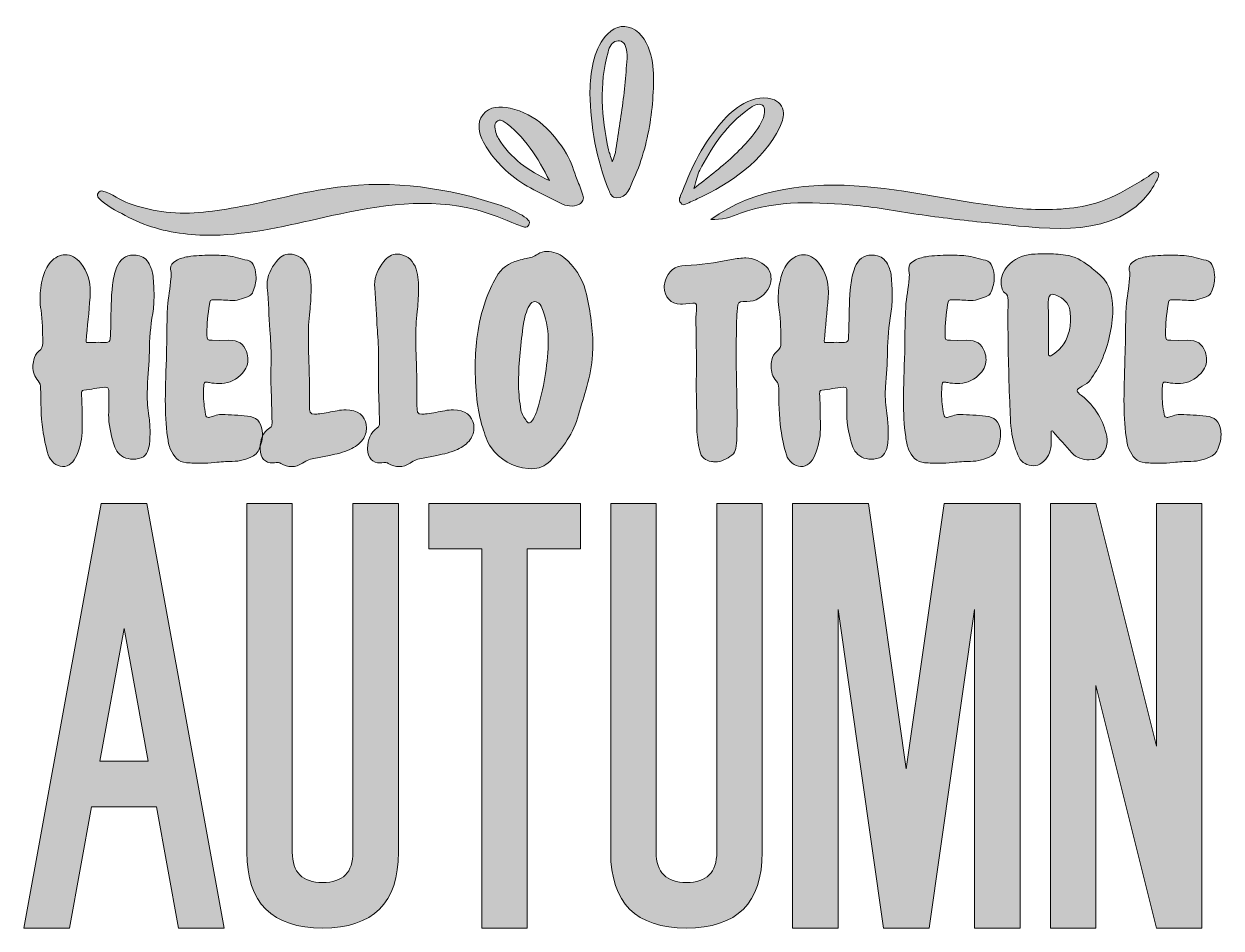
# Model space of a CAD drawing. Header units: inches. Extents: x 148 to 932, y -835 to -243.
import ezdxf

# ---------------------------------------------------------------- set-up
doc = ezdxf.new("R2010")
doc.units = ezdxf.units.IN
doc.header["$MEASUREMENT"] = 0
doc.layers.add('Layer 1', color=7, linetype='Continuous')

# ---------------------------------------------------------------- blocks, each defined once
blk = doc.blocks.new('block 3')
at = {"layer": 'Layer 1', "true_color": 0x231f20}
h = blk.add_hatch(color=250, dxfattribs=at)
h.dxf.hatch_style = 2
edge = h.paths.add_edge_path()
edge.add_spline(control_points=[(173.34, -532.98), (169.62, -532.9), (165.39, -529.55), (164, -525.24), (162.33, -519.84), (161.3, -514.37), (160.5, -508.75), (159.12, -499.77), (159.19, -490.65), (159.04, -481.61), (159.04, -479.78), (158.6, -478.32), (157.36, -476.86), (155.03, -474.09), (154.01, -470.95), (154.01, -467.67), (154.01, -466.21), (154.23, -464.75), (154.59, -463.22), (155.03, -460.96), (155.98, -458.91), (157.95, -457.53), (159.77, -456.14), (160.5, -454.32), (160.5, -452.2), (160.5, -452.2), (160.5, -451.54), (160.5, -451.54), (160.28, -444.61), (160.43, -437.68), (159.33, -430.75), (158.9, -428.19), (158.68, -425.57), (158.68, -422.94), (158.68, -418.34), (159.33, -413.75), (160.5, -409.3), (161.45, -405.57), (162.91, -402.14), (165.46, -399.3), (168.38, -396.02), (171.81, -394.34), (175.17, -394.34), (178.82, -394.34), (182.39, -396.23), (185.38, -399.96), (189.76, -405.57), (191.59, -411.92), (191.59, -418.71), (191.59, -419.88), (191.51, -421.04), (191.44, -422.21), (190.71, -431.77), (189.69, -441.33), (188.81, -450.96), (188.81, -451.18), (188.96, -451.4), (189.03, -451.91), (191.73, -451.84), (194.43, -451.69), (197.13, -451.69), (198.66, -451.69), (200.2, -451.76), (201.73, -451.84), (201.73, -451.84), (202.09, -451.84), (202.09, -451.84), (203.7, -451.84), (204.5, -450.96), (204.65, -449.35), (204.79, -446.29), (204.94, -443.23), (205.01, -440.09), (205.23, -431.4), (205.08, -422.72), (206.18, -414.11), (206.62, -410.24), (207.42, -406.38), (208.81, -402.8), (211.14, -397.11), (214.57, -394.63), (219.82, -394.63), (220.63, -394.63), (221.43, -394.63), (222.38, -394.78), (226.03, -395.29), (228.51, -397.26), (230.18, -400.39), (231.5, -402.87), (232.45, -405.57), (232.67, -408.42), (233.03, -412.58), (233.32, -416.81), (233.32, -421.04), (233.32, -424.91), (233.1, -428.85), (232.45, -432.79), (230.99, -441.11), (230.33, -449.5), (230.26, -457.89), (230.18, -465.55), (229.38, -473.14), (228.94, -480.73), (228.94, -480.73), (228.8, -485.33), (228.8, -485.33), (228.8, -490.22), (229.24, -495.1), (229.97, -499.92), (230.48, -503.35), (230.7, -506.78), (230.7, -510.14), (230.7, -512.4), (230.62, -514.59), (230.48, -516.78), (230.4, -517.43), (230.4, -518.09), (230.26, -518.75), (229.38, -522.91), (228.29, -526.85), (223.18, -527.79), (221.94, -528.01), (220.77, -528.16), (219.6, -528.16), (215.08, -528.16), (211.14, -526.33), (208.95, -522.83), (207.93, -521.3), (207.2, -519.55), (206.69, -517.72), (205.01, -511.6), (203.55, -505.39), (203.55, -498.9), (203.55, -498.9), (203.62, -497.59), (203.62, -497.59), (203.7, -495.91), (203.7, -494.3), (203.7, -492.62), (203.7, -492.62), (203.7, -483.28), (203.7, -483.28), (203.7, -481.68), (203.04, -481.02), (201.36, -481.02), (201.36, -481.02), (201.14, -481.02), (201.14, -481.02), (196.47, -481.24), (191.95, -482.63), (187.28, -483.06), (185.82, -483.21), (185.82, -484.23), (185.82, -485.18), (185.82, -485.18), (185.82, -485.47), (185.82, -485.47), (185.97, -489.27), (186.19, -492.99), (186.26, -496.71), (186.26, -496.71), (186.33, -508.38), (186.33, -508.38), (186.33, -514.37), (184.95, -519.99), (182.76, -525.53), (180.93, -530.13), (177.43, -532.98), (173.49, -532.98), (173.49, -532.98), (173.34, -532.98), (173.34, -532.98)], knot_values=[0, 0, 0, 0, 1, 1, 1, 2, 2, 2, 3, 3, 3, 4, 4, 4, 5, 5, 5, 6, 6, 6, 7, 7, 7, 8, 8, 8, 9, 9, 9, 10, 10, 10, 11, 11, 11, 12, 12, 12, 13, 13, 13, 14, 14, 14, 15, 15, 15, 16, 16, 16, 17, 17, 17, 18, 18, 18, 19, 19, 19, 20, 20, 20, 21, 21, 21, 22, 22, 22, 23, 23, 23, 24, 24, 24, 25, 25, 25, 26, 26, 26, 27, 27, 27, 28, 28, 28, 29, 29, 29, 30, 30, 30, 31, 31, 31, 32, 32, 32, 33, 33, 33, 34, 34, 34, 35, 35, 35, 36, 36, 36, 37, 37, 37, 38, 38, 38, 39, 39, 39, 40, 40, 40, 41, 41, 41, 42, 42, 42, 43, 43, 43, 44, 44, 44, 45, 45, 45, 46, 46, 46, 47, 47, 47, 48, 48, 48, 49, 49, 49, 50, 50, 50, 51, 51, 51, 52, 52, 52, 53, 53, 53, 54, 54, 54, 55, 55, 55, 56, 56, 56, 57, 57, 57, 57], degree=3, periodic=1)
h = blk.add_hatch(color=250, dxfattribs=at)
h.dxf.hatch_style = 2
edge = h.paths.add_edge_path()
edge.add_spline(control_points=[(254.57, -530.49), (249.02, -530.13), (246.1, -526.19), (244.06, -521.74), (242.89, -519.19), (242.6, -516.34), (242.16, -513.57), (241.07, -505.76), (240.7, -497.95), (240.7, -489.63), (240.7, -480.07), (241.14, -469.78), (241.51, -458.11), (241.73, -451.62), (241.51, -440.09), (242.16, -428.56), (242.53, -422.28), (243.91, -416.15), (244.35, -409.88), (244.43, -409), (244.57, -408.2), (244.57, -407.33), (244.57, -406.89), (244.5, -406.38), (244.43, -405.87), (244.21, -404.99), (244.13, -404.19), (244.13, -403.46), (244.13, -401.2), (245.15, -399.74), (247.64, -398.28), (250.12, -396.82), (252.82, -396.09), (255.59, -395.65), (260.41, -394.92), (265.37, -394.63), (270.26, -394.63), (274.05, -394.63), (277.77, -394.78), (281.57, -395.07), (285.94, -395.36), (290.1, -397.26), (294.48, -397.99), (296.74, -398.42), (298.13, -400.03), (298.86, -402.22), (299.73, -404.63), (300.1, -406.96), (300.1, -409.3), (300.1, -412.43), (299.37, -415.57), (298.06, -418.64), (297.62, -419.73), (296.89, -420.9), (295.79, -421.34), (292.22, -422.58), (288.79, -424.33), (284.92, -424.33), (284.92, -424.33), (284.27, -424.33), (284.27, -424.33), (280.69, -424.11), (277.11, -423.89), (273.47, -423.82), (273.47, -423.82), (272.66, -423.82), (272.66, -423.82), (270.26, -423.82), (269.96, -424.25), (269.6, -427.03), (268.5, -433.3), (267.92, -439.65), (267.92, -446), (267.92, -446), (267.92, -447.02), (267.92, -447.02), (267.99, -450.16), (268.07, -450.23), (271.42, -450.38), (271.42, -450.38), (276.38, -450.45), (276.38, -450.45), (276.38, -450.45), (282.08, -450.38), (282.08, -450.38), (288.57, -450.38), (291.78, -452.42), (293.75, -457.75), (294.48, -459.64), (294.77, -461.47), (294.77, -463.15), (294.77, -466.94), (293.02, -470.3), (289.81, -473.29), (285.58, -477.16), (280.84, -478.69), (275.8, -478.69), (273.83, -478.69), (271.72, -478.47), (269.67, -478.03), (268.65, -477.81), (267.99, -477.67), (267.41, -477.67), (266.24, -477.67), (266.02, -478.4), (265.88, -480.58), (265.73, -482.12), (265.66, -483.65), (265.66, -485.18), (265.66, -489.78), (266.17, -494.37), (267.05, -498.9), (267.26, -500.36), (267.99, -500.8), (268.94, -500.8), (269.23, -500.8), (269.53, -500.8), (269.89, -500.72), (270.91, -500.43), (272.01, -500.14), (272.96, -499.77), (274.34, -499.26), (275.8, -498.9), (277.26, -498.9), (277.26, -498.9), (277.7, -498.9), (277.7, -498.9), (283.32, -499.19), (288.86, -499.34), (294.48, -499.92), (300.17, -500.43), (303.38, -503.71), (304.11, -509.33), (304.19, -510.28), (304.26, -511.16), (304.26, -512.11), (304.26, -515.9), (303.24, -519.48), (301.41, -522.91), (300.76, -524.22), (299.73, -525.31), (298.35, -525.97), (294.04, -528.16), (289.45, -529.62), (284.56, -529.62), (280.62, -529.62), (276.82, -529.91), (272.96, -530.35), (269.96, -530.71), (266.97, -530.86), (264.05, -530.86), (260.84, -530.86), (257.71, -530.71), (254.57, -530.49)], knot_values=[0, 0, 0, 0, 1, 1, 1, 2, 2, 2, 3, 3, 3, 4, 4, 4, 5, 5, 5, 6, 6, 6, 7, 7, 7, 8, 8, 8, 9, 9, 9, 10, 10, 10, 11, 11, 11, 12, 12, 12, 13, 13, 13, 14, 14, 14, 15, 15, 15, 16, 16, 16, 17, 17, 17, 18, 18, 18, 19, 19, 19, 20, 20, 20, 21, 21, 21, 22, 22, 22, 23, 23, 23, 24, 24, 24, 25, 25, 25, 26, 26, 26, 27, 27, 27, 28, 28, 28, 29, 29, 29, 30, 30, 30, 31, 31, 31, 32, 32, 32, 33, 33, 33, 34, 34, 34, 35, 35, 35, 36, 36, 36, 37, 37, 37, 38, 38, 38, 39, 39, 39, 40, 40, 40, 41, 41, 41, 42, 42, 42, 43, 43, 43, 44, 44, 44, 45, 45, 45, 46, 46, 46, 47, 47, 47, 48, 48, 48, 49, 49, 49, 50, 50, 50, 51, 51, 51, 51], degree=3, periodic=1)
h = blk.add_hatch(color=250, dxfattribs=at)
h.dxf.hatch_style = 2
edge = h.paths.add_edge_path()
edge.add_spline(control_points=[(316.23, -530.93), (315.58, -530.49), (314.92, -530.35), (314.34, -530.35), (314.34, -530.35), (313.32, -530.42), (313.32, -530.42), (312.51, -530.57), (311.78, -530.64), (311.13, -530.64), (305.95, -530.64), (302.95, -527.36), (302.81, -521.66), (302.81, -521.66), (302.81, -520.94), (302.81, -520.94), (302.81, -515.61), (304.34, -510.87), (309.08, -507.73), (310.47, -506.78), (310.54, -505.68), (310.54, -504.52), (310.54, -504.52), (310.54, -503.86), (310.54, -503.86), (310.4, -496.27), (310.25, -488.61), (309.89, -481.02), (309.81, -478.61), (309.81, -476.21), (309.81, -473.8), (309.81, -471.39), (309.81, -468.98), (309.89, -466.57), (309.89, -466.57), (309.96, -461.98), (309.96, -461.98), (309.96, -455.85), (309.67, -449.79), (309.16, -443.74), (308.43, -434.54), (308.35, -425.28), (307.41, -416.08), (307.41, -416.08), (307.33, -413.97), (307.33, -413.97), (307.33, -408.27), (309.89, -403.24), (313.39, -398.72), (315.65, -395.94), (318.5, -393.9), (322.15, -393.9), (322.66, -393.9), (323.24, -393.97), (323.82, -394.05), (329.44, -395.07), (332.8, -398.57), (334.55, -403.82), (336.15, -408.57), (336.08, -413.53), (336.15, -416.59), (336.08, -422.87), (335.79, -427.25), (335.28, -431.62), (334.55, -437.53), (334.33, -443.37), (334.33, -449.28), (334.33, -454.46), (334.48, -459.72), (334.7, -464.9), (334.99, -472.05), (335.06, -479.2), (335.06, -486.35), (335.06, -486.35), (335.06, -492.55), (335.06, -492.55), (335.06, -497.44), (335.28, -498.75), (338.27, -498.75), (339.15, -498.75), (340.31, -498.61), (341.77, -498.46), (345.57, -497.95), (349.36, -497.15), (353.23, -496.42), (355.2, -496.05), (357.1, -495.83), (358.99, -495.83), (358.99, -495.83), (361.55, -495.98), (361.55, -495.98), (368.77, -496.86), (372.42, -502.04), (372.42, -507.58), (372.42, -510.21), (371.62, -512.91), (370.01, -515.24), (367.9, -518.31), (364.83, -520.21), (361.55, -521.74), (357.31, -523.78), (352.72, -524.73), (348.12, -525.75), (345.13, -526.48), (342.14, -526.92), (339.07, -527.43), (336.01, -527.94), (333.16, -528.89), (330.61, -530.71), (328.27, -532.32), (325.87, -533.05), (323.46, -533.05), (321.05, -533.05), (318.64, -532.32), (316.23, -530.93)], knot_values=[0, 0, 0, 0, 1, 1, 1, 2, 2, 2, 3, 3, 3, 4, 4, 4, 5, 5, 5, 6, 6, 6, 7, 7, 7, 8, 8, 8, 9, 9, 9, 10, 10, 10, 11, 11, 11, 12, 12, 12, 13, 13, 13, 14, 14, 14, 15, 15, 15, 16, 16, 16, 17, 17, 17, 18, 18, 18, 19, 19, 19, 20, 20, 20, 21, 21, 21, 22, 22, 22, 23, 23, 23, 24, 24, 24, 25, 25, 25, 26, 26, 26, 27, 27, 27, 28, 28, 28, 29, 29, 29, 30, 30, 30, 31, 31, 31, 32, 32, 32, 33, 33, 33, 34, 34, 34, 35, 35, 35, 36, 36, 36, 37, 37, 37, 38, 38, 38, 38], degree=3, periodic=1)
h = blk.add_hatch(color=250, dxfattribs=at)
h.dxf.hatch_style = 2
edge = h.paths.add_edge_path()
edge.add_spline(control_points=[(386.58, -530.93), (385.93, -530.49), (385.27, -530.35), (384.69, -530.35), (384.69, -530.35), (383.66, -530.42), (383.66, -530.42), (382.86, -530.57), (382.13, -530.64), (381.48, -530.64), (376.29, -530.64), (373.3, -527.36), (373.16, -521.66), (373.16, -521.66), (373.16, -520.94), (373.16, -520.94), (373.16, -515.61), (374.69, -510.87), (379.43, -507.73), (380.82, -506.78), (380.89, -505.68), (380.89, -504.52), (380.89, -504.52), (380.89, -503.86), (380.89, -503.86), (380.75, -496.27), (380.6, -488.61), (380.23, -481.02), (380.16, -478.61), (380.16, -476.21), (380.16, -473.8), (380.16, -471.39), (380.16, -468.98), (380.23, -466.57), (380.23, -466.57), (380.31, -461.98), (380.31, -461.98), (380.31, -455.85), (380.02, -449.79), (379.51, -443.74), (378.78, -434.54), (378.7, -425.28), (377.75, -416.08), (377.75, -416.08), (377.68, -413.97), (377.68, -413.97), (377.68, -408.27), (380.23, -403.24), (383.74, -398.72), (386, -395.94), (388.84, -393.9), (392.49, -393.9), (393, -393.9), (393.59, -393.97), (394.17, -394.05), (399.79, -395.07), (403.15, -398.57), (404.9, -403.82), (406.5, -408.57), (406.43, -413.53), (406.5, -416.59), (406.43, -422.87), (406.14, -427.25), (405.63, -431.62), (404.9, -437.53), (404.68, -443.37), (404.68, -449.28), (404.68, -454.46), (404.82, -459.72), (405.04, -464.9), (405.34, -472.05), (405.41, -479.2), (405.41, -486.35), (405.41, -486.35), (405.41, -492.55), (405.41, -492.55), (405.41, -497.44), (405.63, -498.75), (408.62, -498.75), (409.49, -498.75), (410.66, -498.61), (412.12, -498.46), (415.92, -497.95), (419.71, -497.15), (423.58, -496.42), (425.55, -496.05), (427.44, -495.83), (429.34, -495.83), (429.34, -495.83), (431.9, -495.98), (431.9, -495.98), (439.12, -496.86), (442.77, -502.04), (442.77, -507.58), (442.77, -510.21), (441.97, -512.91), (440.36, -515.24), (438.24, -518.31), (435.18, -520.21), (431.9, -521.74), (427.66, -523.78), (423.07, -524.73), (418.47, -525.75), (415.48, -526.48), (412.49, -526.92), (409.42, -527.43), (406.36, -527.94), (403.51, -528.89), (400.96, -530.71), (398.62, -532.32), (396.21, -533.05), (393.81, -533.05), (391.4, -533.05), (388.99, -532.32), (386.58, -530.93)], knot_values=[0, 0, 0, 0, 1, 1, 1, 2, 2, 2, 3, 3, 3, 4, 4, 4, 5, 5, 5, 6, 6, 6, 7, 7, 7, 8, 8, 8, 9, 9, 9, 10, 10, 10, 11, 11, 11, 12, 12, 12, 13, 13, 13, 14, 14, 14, 15, 15, 15, 16, 16, 16, 17, 17, 17, 18, 18, 18, 19, 19, 19, 20, 20, 20, 21, 21, 21, 22, 22, 22, 23, 23, 23, 24, 24, 24, 25, 25, 25, 26, 26, 26, 27, 27, 27, 28, 28, 28, 29, 29, 29, 30, 30, 30, 31, 31, 31, 32, 32, 32, 33, 33, 33, 34, 34, 34, 35, 35, 35, 36, 36, 36, 37, 37, 37, 38, 38, 38, 38], degree=3, periodic=1)
h = blk.add_hatch(color=250, dxfattribs=at)
h.dxf.hatch_style = 2
edge = h.paths.add_edge_path()
edge.add_spline(control_points=[(478.16, -534.29), (468.1, -533.19), (459.85, -528.89), (453.94, -520.5), (451.17, -516.56), (449.93, -512.03), (448.47, -507.58), (444.67, -495.47), (443.65, -482.99), (443.51, -465.63), (443.8, -454.75), (445.11, -439.36), (450.29, -424.55), (452.19, -419.07), (454.6, -413.89), (457.44, -408.86), (460.58, -403.17), (465.69, -399.88), (471.82, -398.06), (473.42, -397.55), (475.17, -397.18), (476.85, -396.89), (479.62, -396.38), (482.1, -395.65), (484.51, -393.9), (486.12, -392.73), (488.31, -392.22), (490.64, -392.22), (494.44, -392.22), (498.74, -393.61), (501.66, -396.16), (508.45, -402.07), (513.63, -409.08), (515.82, -418.05), (518.59, -429.65), (520.56, -441.33), (520.56, -453.29), (520.56, -455.41), (520.49, -457.6), (520.34, -459.79), (519.97, -466.87), (518.66, -473.8), (516.69, -480.66), (514.87, -486.79), (512.97, -492.92), (511.29, -499.12), (507.94, -511.09), (501.08, -520.79), (492.54, -529.47), (489.18, -532.83), (485.1, -534.43), (480.5, -534.43), (480.5, -534.43), (478.16, -534.29), (478.16, -534.29)], knot_values=[0, 0, 0, 0, 1, 1, 1, 2, 2, 2, 3, 3, 3, 4, 4, 4, 5, 5, 5, 6, 6, 6, 7, 7, 7, 8, 8, 8, 9, 9, 9, 10, 10, 10, 11, 11, 11, 12, 12, 12, 13, 13, 13, 14, 14, 14, 15, 15, 15, 16, 16, 16, 17, 17, 17, 18, 18, 18, 18], degree=3, periodic=1)
edge = h.paths.add_edge_path()
edge.add_spline(control_points=[(480.43, -503.42), (482.32, -501.16), (483.27, -498.53), (484.15, -495.91), (488.53, -481.9), (490.71, -467.6), (491.44, -453), (491.44, -453), (491.44, -452.13), (491.44, -452.13), (491.44, -444.98), (490.57, -438.04), (488.16, -431.26), (487.58, -429.73), (486.99, -428.27), (486.05, -426.95), (485.1, -425.71), (483.86, -425.06), (482.62, -425.06), (481.3, -425.06), (479.92, -425.93), (479.04, -427.54), (477, -431.33), (475.76, -435.49), (475.17, -439.65), (473.42, -452.13), (471.96, -464.68), (471.96, -477.37), (471.96, -477.37), (471.96, -480), (471.96, -480), (472.04, -485.33), (472.69, -490.58), (473.49, -495.91), (474.01, -498.75), (475.68, -501.01), (477.22, -503.35), (477.65, -504.08), (478.16, -504.44), (478.75, -504.44), (479.26, -504.44), (479.84, -504.08), (480.43, -503.42)], knot_values=[0, 0, 0, 0, 1, 1, 1, 2, 2, 2, 3, 3, 3, 4, 4, 4, 5, 5, 5, 6, 6, 6, 7, 7, 7, 8, 8, 8, 9, 9, 9, 10, 10, 10, 11, 11, 11, 12, 12, 12, 13, 13, 13, 14, 14, 14, 14], degree=3, periodic=1)
h = blk.add_hatch(color=250, dxfattribs=at)
h.dxf.hatch_style = 2
edge = h.paths.add_edge_path()
edge.add_spline(control_points=[(598.29, -529.69), (594.06, -529.04), (591.5, -526.85), (590.55, -522.69), (589.53, -517.94), (588.73, -513.2), (588.73, -508.38), (588.65, -498.61), (588.29, -488.83), (588.29, -479.42), (588.29, -479.42), (588.44, -469.86), (588.44, -469.86), (588.36, -459.13), (588.36, -449.28), (588, -439.36), (588, -439.36), (588, -437.68), (588, -437.68), (588, -434.62), (588.29, -431.55), (588.51, -428.56), (588.51, -428.56), (588.51, -428.12), (588.51, -428.12), (588.51, -426.59), (587.78, -426.01), (586.39, -426.01), (586.39, -426.01), (585.96, -426.01), (585.96, -426.01), (585.96, -426.01), (579.24, -426.73), (579.24, -426.73), (579.24, -426.73), (578.08, -426.81), (578.08, -426.81), (571.58, -426.81), (567.28, -421.7), (567.28, -415.64), (567.28, -414.33), (567.5, -413.02), (567.86, -411.7), (569.83, -404.99), (574.28, -401.42), (581.29, -401.34), (591.14, -401.2), (600.7, -399.52), (610.25, -397.62), (613.47, -397.04), (616.6, -396.67), (619.81, -396.45), (619.81, -396.45), (620.69, -396.45), (620.69, -396.45), (626.01, -396.45), (630.47, -398.93), (634.33, -402.29), (636.3, -403.97), (637.25, -407.03), (637.25, -410.1), (637.25, -412.65), (636.52, -415.35), (635.21, -417.18), (631.71, -421.99), (627.48, -424.98), (621.34, -424.98), (621.34, -424.98), (618.94, -424.91), (618.94, -424.91), (616.09, -424.91), (615.65, -425.79), (615.29, -429.36), (614.63, -434.91), (614.71, -440.6), (614.56, -446.14), (614.49, -450.08), (614.41, -453.95), (614.41, -457.89), (614.41, -472.7), (615, -487.44), (615, -502.26), (615, -506.2), (614.92, -510.06), (614.85, -514), (614.78, -516.41), (614.71, -518.75), (614.19, -521.15), (613.83, -522.98), (613.03, -524.51), (611.64, -525.53), (608.28, -528.09), (604.78, -529.91), (600.62, -529.91), (599.89, -529.91), (599.09, -529.84), (598.29, -529.69)], knot_values=[0, 0, 0, 0, 1, 1, 1, 2, 2, 2, 3, 3, 3, 4, 4, 4, 5, 5, 5, 6, 6, 6, 7, 7, 7, 8, 8, 8, 9, 9, 9, 10, 10, 10, 11, 11, 11, 12, 12, 12, 13, 13, 13, 14, 14, 14, 15, 15, 15, 16, 16, 16, 17, 17, 17, 18, 18, 18, 19, 19, 19, 20, 20, 20, 21, 21, 21, 22, 22, 22, 23, 23, 23, 24, 24, 24, 25, 25, 25, 26, 26, 26, 27, 27, 27, 28, 28, 28, 29, 29, 29, 30, 30, 30, 31, 31, 31, 32, 32, 32, 32], degree=3, periodic=1)
h = blk.add_hatch(color=250, dxfattribs=at)
h.dxf.hatch_style = 2
edge = h.paths.add_edge_path()
edge.add_spline(control_points=[(656.6, -532.98), (652.88, -532.9), (648.64, -529.55), (647.26, -525.24), (645.58, -519.84), (644.56, -514.37), (643.76, -508.75), (642.37, -499.77), (642.44, -490.65), (642.29, -481.61), (642.29, -479.78), (641.86, -478.32), (640.62, -476.86), (638.28, -474.09), (637.26, -470.95), (637.26, -467.67), (637.26, -466.21), (637.48, -464.75), (637.84, -463.22), (638.28, -460.96), (639.23, -458.91), (641.2, -457.53), (643.03, -456.14), (643.76, -454.32), (643.76, -452.2), (643.76, -452.2), (643.76, -451.54), (643.76, -451.54), (643.54, -444.61), (643.68, -437.68), (642.59, -430.75), (642.15, -428.19), (641.93, -425.57), (641.93, -422.94), (641.93, -418.34), (642.59, -413.75), (643.76, -409.3), (644.7, -405.57), (646.16, -402.14), (648.72, -399.3), (651.63, -396.02), (655.06, -394.34), (658.42, -394.34), (662.07, -394.34), (665.64, -396.23), (668.64, -399.96), (673.01, -405.57), (674.84, -411.92), (674.84, -418.71), (674.84, -419.88), (674.77, -421.04), (674.69, -422.21), (673.96, -431.77), (672.94, -441.33), (672.07, -450.96), (672.07, -451.18), (672.21, -451.4), (672.29, -451.91), (674.98, -451.84), (677.68, -451.69), (680.39, -451.69), (681.92, -451.69), (683.45, -451.76), (684.98, -451.84), (684.98, -451.84), (685.35, -451.84), (685.35, -451.84), (686.95, -451.84), (687.75, -450.96), (687.9, -449.35), (688.05, -446.29), (688.19, -443.23), (688.26, -440.09), (688.48, -431.4), (688.34, -422.72), (689.43, -414.11), (689.87, -410.24), (690.67, -406.38), (692.06, -402.8), (694.4, -397.11), (697.82, -394.63), (703.08, -394.63), (703.88, -394.63), (704.68, -394.63), (705.63, -394.78), (709.28, -395.29), (711.76, -397.26), (713.44, -400.39), (714.75, -402.87), (715.7, -405.57), (715.92, -408.42), (716.28, -412.58), (716.58, -416.81), (716.58, -421.04), (716.58, -424.91), (716.36, -428.85), (715.7, -432.79), (714.24, -441.11), (713.58, -449.5), (713.51, -457.89), (713.44, -465.55), (712.64, -473.14), (712.2, -480.73), (712.2, -480.73), (712.05, -485.33), (712.05, -485.33), (712.05, -490.22), (712.49, -495.1), (713.22, -499.92), (713.73, -503.35), (713.95, -506.78), (713.95, -510.14), (713.95, -512.4), (713.88, -514.59), (713.73, -516.78), (713.66, -517.43), (713.66, -518.09), (713.51, -518.75), (712.64, -522.91), (711.54, -526.85), (706.43, -527.79), (705.19, -528.01), (704.03, -528.16), (702.86, -528.16), (698.33, -528.16), (694.4, -526.33), (692.2, -522.83), (691.18, -521.3), (690.45, -519.55), (689.94, -517.72), (688.26, -511.6), (686.81, -505.39), (686.81, -498.9), (686.81, -498.9), (686.88, -497.59), (686.88, -497.59), (686.95, -495.91), (686.95, -494.3), (686.95, -492.62), (686.95, -492.62), (686.95, -483.28), (686.95, -483.28), (686.95, -481.68), (686.29, -481.02), (684.62, -481.02), (684.62, -481.02), (684.4, -481.02), (684.4, -481.02), (679.73, -481.24), (675.2, -482.63), (670.53, -483.06), (669.07, -483.21), (669.07, -484.23), (669.07, -485.18), (669.07, -485.18), (669.07, -485.47), (669.07, -485.47), (669.22, -489.27), (669.44, -492.99), (669.51, -496.71), (669.51, -496.71), (669.58, -508.38), (669.58, -508.38), (669.58, -514.37), (668.2, -519.99), (666.01, -525.53), (664.19, -530.13), (660.68, -532.98), (656.74, -532.98), (656.74, -532.98), (656.6, -532.98), (656.6, -532.98)], knot_values=[0, 0, 0, 0, 1, 1, 1, 2, 2, 2, 3, 3, 3, 4, 4, 4, 5, 5, 5, 6, 6, 6, 7, 7, 7, 8, 8, 8, 9, 9, 9, 10, 10, 10, 11, 11, 11, 12, 12, 12, 13, 13, 13, 14, 14, 14, 15, 15, 15, 16, 16, 16, 17, 17, 17, 18, 18, 18, 19, 19, 19, 20, 20, 20, 21, 21, 21, 22, 22, 22, 23, 23, 23, 24, 24, 24, 25, 25, 25, 26, 26, 26, 27, 27, 27, 28, 28, 28, 29, 29, 29, 30, 30, 30, 31, 31, 31, 32, 32, 32, 33, 33, 33, 34, 34, 34, 35, 35, 35, 36, 36, 36, 37, 37, 37, 38, 38, 38, 39, 39, 39, 40, 40, 40, 41, 41, 41, 42, 42, 42, 43, 43, 43, 44, 44, 44, 45, 45, 45, 46, 46, 46, 47, 47, 47, 48, 48, 48, 49, 49, 49, 50, 50, 50, 51, 51, 51, 52, 52, 52, 53, 53, 53, 54, 54, 54, 55, 55, 55, 56, 56, 56, 57, 57, 57, 57], degree=3, periodic=1)
h = blk.add_hatch(color=250, dxfattribs=at)
h.dxf.hatch_style = 2
edge = h.paths.add_edge_path()
edge.add_spline(control_points=[(737.82, -530.49), (732.28, -530.13), (729.36, -526.19), (727.31, -521.74), (726.15, -519.19), (725.86, -516.34), (725.42, -513.57), (724.32, -505.76), (723.96, -497.95), (723.96, -489.63), (723.96, -480.07), (724.4, -469.78), (724.76, -458.11), (724.98, -451.62), (724.76, -440.09), (725.42, -428.56), (725.78, -422.28), (727.17, -416.15), (727.61, -409.88), (727.68, -409), (727.83, -408.2), (727.83, -407.33), (727.83, -406.89), (727.75, -406.38), (727.68, -405.87), (727.46, -404.99), (727.39, -404.19), (727.39, -403.46), (727.39, -401.2), (728.41, -399.74), (730.89, -398.28), (733.37, -396.82), (736.07, -396.09), (738.84, -395.65), (743.66, -394.92), (748.62, -394.63), (753.51, -394.63), (757.3, -394.63), (761.03, -394.78), (764.82, -395.07), (769.2, -395.36), (773.36, -397.26), (777.73, -397.99), (780, -398.42), (781.38, -400.03), (782.11, -402.22), (782.99, -404.63), (783.35, -406.96), (783.35, -409.3), (783.35, -412.43), (782.62, -415.57), (781.31, -418.64), (780.87, -419.73), (780.14, -420.9), (779.05, -421.34), (775.47, -422.58), (772.04, -424.33), (768.18, -424.33), (768.18, -424.33), (767.52, -424.33), (767.52, -424.33), (763.94, -424.11), (760.37, -423.89), (756.72, -423.82), (756.72, -423.82), (755.92, -423.82), (755.92, -423.82), (753.51, -423.82), (753.22, -424.25), (752.85, -427.03), (751.76, -433.3), (751.17, -439.65), (751.17, -446), (751.17, -446), (751.17, -447.02), (751.17, -447.02), (751.25, -450.16), (751.32, -450.23), (754.68, -450.38), (754.68, -450.38), (759.64, -450.45), (759.64, -450.45), (759.64, -450.45), (765.33, -450.38), (765.33, -450.38), (771.83, -450.38), (775.04, -452.42), (777.01, -457.75), (777.73, -459.64), (778.03, -461.47), (778.03, -463.15), (778.03, -466.94), (776.28, -470.3), (773.06, -473.29), (768.83, -477.16), (764.09, -478.69), (759.06, -478.69), (757.09, -478.69), (754.97, -478.47), (752.93, -478.03), (751.9, -477.81), (751.25, -477.67), (750.66, -477.67), (749.5, -477.67), (749.28, -478.4), (749.13, -480.58), (748.99, -482.12), (748.91, -483.65), (748.91, -485.18), (748.91, -489.78), (749.42, -494.37), (750.3, -498.9), (750.52, -500.36), (751.25, -500.8), (752.2, -500.8), (752.49, -500.8), (752.78, -500.8), (753.15, -500.72), (754.17, -500.43), (755.26, -500.14), (756.21, -499.77), (757.6, -499.26), (759.06, -498.9), (760.51, -498.9), (760.51, -498.9), (760.95, -498.9), (760.95, -498.9), (766.57, -499.19), (772.12, -499.34), (777.73, -499.92), (783.43, -500.43), (786.64, -503.71), (787.37, -509.33), (787.44, -510.28), (787.51, -511.16), (787.51, -512.11), (787.51, -515.9), (786.49, -519.48), (784.67, -522.91), (784.01, -524.22), (782.99, -525.31), (781.6, -525.97), (777.3, -528.16), (772.7, -529.62), (767.81, -529.62), (763.87, -529.62), (760.08, -529.91), (756.21, -530.35), (753.22, -530.71), (750.23, -530.86), (747.31, -530.86), (744.1, -530.86), (740.96, -530.71), (737.82, -530.49)], knot_values=[0, 0, 0, 0, 1, 1, 1, 2, 2, 2, 3, 3, 3, 4, 4, 4, 5, 5, 5, 6, 6, 6, 7, 7, 7, 8, 8, 8, 9, 9, 9, 10, 10, 10, 11, 11, 11, 12, 12, 12, 13, 13, 13, 14, 14, 14, 15, 15, 15, 16, 16, 16, 17, 17, 17, 18, 18, 18, 19, 19, 19, 20, 20, 20, 21, 21, 21, 22, 22, 22, 23, 23, 23, 24, 24, 24, 25, 25, 25, 26, 26, 26, 27, 27, 27, 28, 28, 28, 29, 29, 29, 30, 30, 30, 31, 31, 31, 32, 32, 32, 33, 33, 33, 34, 34, 34, 35, 35, 35, 36, 36, 36, 37, 37, 37, 38, 38, 38, 39, 39, 39, 40, 40, 40, 41, 41, 41, 42, 42, 42, 43, 43, 43, 44, 44, 44, 45, 45, 45, 46, 46, 46, 47, 47, 47, 48, 48, 48, 49, 49, 49, 50, 50, 50, 51, 51, 51, 51], degree=3, periodic=1)
h = blk.add_hatch(color=250, dxfattribs=at)
h.dxf.hatch_style = 2
edge = h.paths.add_edge_path()
edge.add_spline(control_points=[(799.71, -527.14), (797.37, -522.25), (795.77, -517.14), (794.96, -511.81), (793.87, -504.81), (793.8, -497.73), (793.51, -490.65), (792.78, -472.27), (792.34, -453.88), (792.34, -435.49), (792.34, -435.49), (792.41, -424.03), (792.41, -424.03), (792.41, -422.14), (792.34, -420.31), (790.22, -419.29), (788.98, -418.64), (788.62, -417.18), (788.33, -415.86), (788.03, -414.55), (787.89, -413.31), (787.89, -412.14), (787.89, -407.54), (790, -403.68), (793.58, -400.32), (798.18, -396.09), (803.94, -394.12), (810.07, -393.9), (812.48, -393.83), (814.81, -393.75), (817.22, -393.75), (821.52, -393.75), (825.83, -393.97), (830.06, -394.56), (835.75, -395.36), (840.93, -398.28), (845.6, -401.71), (846.99, -402.73), (848.16, -404.04), (849.62, -405.06), (858.23, -411.19), (861, -420.09), (861, -429.87), (861, -429.87), (861, -430.67), (861, -430.67), (860.85, -442.13), (858.01, -453.15), (853.63, -463.73), (851.81, -468.25), (848.81, -472.12), (846.33, -476.21), (845.17, -478.25), (842.98, -479.2), (841.01, -480.37), (838.82, -481.61), (837.72, -482.41), (837.72, -483.36), (837.72, -484.16), (838.67, -485.11), (840.5, -486.5), (845.02, -489.92), (848.45, -494.23), (851.52, -499.04), (854.29, -503.42), (855.89, -508.17), (856.99, -513.13), (857.21, -514.15), (857.28, -515.17), (857.28, -516.12), (857.28, -519.11), (856.4, -521.96), (854.51, -524.58), (852.83, -526.92), (850.49, -528.23), (847.79, -528.45), (847.79, -528.45), (845.46, -528.6), (845.46, -528.6), (841.23, -528.6), (837.21, -527.36), (834.15, -524), (829.99, -519.48), (826.05, -514.81), (821.96, -510.21), (821.82, -509.99), (821.67, -509.7), (821.23, -509.7), (821.23, -509.7), (820.65, -509.77), (820.65, -509.77), (820.65, -509.77), (820.65, -514.37), (820.65, -514.37), (820.65, -515.97), (820.65, -517.51), (820.58, -519.11), (820.36, -523.86), (818.39, -527.58), (814.45, -530.64), (812.91, -531.88), (810.95, -532.46), (808.97, -532.46), (805.18, -532.46), (801.31, -530.42), (799.71, -527.14)], knot_values=[0, 0, 0, 0, 1, 1, 1, 2, 2, 2, 3, 3, 3, 4, 4, 4, 5, 5, 5, 6, 6, 6, 7, 7, 7, 8, 8, 8, 9, 9, 9, 10, 10, 10, 11, 11, 11, 12, 12, 12, 13, 13, 13, 14, 14, 14, 15, 15, 15, 16, 16, 16, 17, 17, 17, 18, 18, 18, 19, 19, 19, 20, 20, 20, 21, 21, 21, 22, 22, 22, 23, 23, 23, 24, 24, 24, 25, 25, 25, 26, 26, 26, 27, 27, 27, 28, 28, 28, 29, 29, 29, 30, 30, 30, 31, 31, 31, 32, 32, 32, 33, 33, 33, 34, 34, 34, 35, 35, 35, 35], degree=3, periodic=1)
edge = h.paths.add_edge_path()
edge.add_spline(control_points=[(832.03, -445.78), (832.91, -442.71), (833.27, -439.65), (833.27, -436.44), (833.27, -435.05), (833.2, -433.67), (833.05, -432.28), (832.69, -427.17), (830.13, -423.89), (825.76, -421.7), (823.86, -420.75), (822.47, -420.24), (821.38, -420.24), (819.41, -420.24), (818.68, -421.99), (818.61, -425.79), (818.61, -429.07), (818.97, -432.35), (818.97, -435.71), (818.97, -435.71), (818.83, -446.65), (818.83, -446.65), (818.83, -446.65), (818.9, -460.15), (818.9, -460.15), (819.26, -460.3), (819.63, -460.45), (819.92, -460.66), (825.98, -457.38), (830.13, -452.49), (832.03, -445.78)], knot_values=[0, 0, 0, 0, 1, 1, 1, 2, 2, 2, 3, 3, 3, 4, 4, 4, 5, 5, 5, 6, 6, 6, 7, 7, 7, 8, 8, 8, 9, 9, 9, 10, 10, 10, 10], degree=3, periodic=1)
h = blk.add_hatch(color=250, dxfattribs=at)
h.dxf.hatch_style = 2
edge = h.paths.add_edge_path()
edge.add_spline(control_points=[(882.17, -530.49), (876.63, -530.13), (873.71, -526.19), (871.66, -521.74), (870.5, -519.19), (870.2, -516.34), (869.77, -513.57), (868.67, -505.76), (868.31, -497.95), (868.31, -489.63), (868.31, -480.07), (868.74, -469.78), (869.11, -458.11), (869.33, -451.62), (869.11, -440.09), (869.77, -428.56), (870.13, -422.28), (871.52, -416.15), (871.96, -409.88), (872.03, -409), (872.17, -408.2), (872.17, -407.33), (872.17, -406.89), (872.1, -406.38), (872.03, -405.87), (871.81, -404.99), (871.74, -404.19), (871.74, -403.46), (871.74, -401.2), (872.76, -399.74), (875.24, -398.28), (877.72, -396.82), (880.42, -396.09), (883.19, -395.65), (888.01, -394.92), (892.97, -394.63), (897.86, -394.63), (901.65, -394.63), (905.37, -394.78), (909.17, -395.07), (913.55, -395.36), (917.71, -397.26), (922.08, -397.99), (924.34, -398.42), (925.73, -400.03), (926.46, -402.22), (927.34, -404.63), (927.7, -406.96), (927.7, -409.3), (927.7, -412.43), (926.97, -415.57), (925.66, -418.64), (925.22, -419.73), (924.49, -420.9), (923.4, -421.34), (919.82, -422.58), (916.39, -424.33), (912.53, -424.33), (912.53, -424.33), (911.87, -424.33), (911.87, -424.33), (908.29, -424.11), (904.72, -423.89), (901.07, -423.82), (901.07, -423.82), (900.27, -423.82), (900.27, -423.82), (897.86, -423.82), (897.57, -424.25), (897.2, -427.03), (896.11, -433.3), (895.52, -439.65), (895.52, -446), (895.52, -446), (895.52, -447.02), (895.52, -447.02), (895.6, -450.16), (895.67, -450.23), (899.03, -450.38), (899.03, -450.38), (903.99, -450.45), (903.99, -450.45), (903.99, -450.45), (909.68, -450.38), (909.68, -450.38), (916.17, -450.38), (919.38, -452.42), (921.35, -457.75), (922.08, -459.64), (922.38, -461.47), (922.38, -463.15), (922.38, -466.94), (920.62, -470.3), (917.41, -473.29), (913.18, -477.16), (908.44, -478.69), (903.4, -478.69), (901.43, -478.69), (899.32, -478.47), (897.27, -478.03), (896.25, -477.81), (895.6, -477.67), (895.01, -477.67), (893.85, -477.67), (893.63, -478.4), (893.48, -480.58), (893.33, -482.12), (893.26, -483.65), (893.26, -485.18), (893.26, -489.78), (893.77, -494.37), (894.65, -498.9), (894.87, -500.36), (895.6, -500.8), (896.54, -500.8), (896.84, -500.8), (897.13, -500.8), (897.49, -500.72), (898.52, -500.43), (899.61, -500.14), (900.56, -499.77), (901.94, -499.26), (903.4, -498.9), (904.86, -498.9), (904.86, -498.9), (905.3, -498.9), (905.3, -498.9), (910.92, -499.19), (916.46, -499.34), (922.08, -499.92), (927.77, -500.43), (930.99, -503.71), (931.72, -509.33), (931.79, -510.28), (931.86, -511.16), (931.86, -512.11), (931.86, -515.9), (930.84, -519.48), (929.01, -522.91), (928.36, -524.22), (927.34, -525.31), (925.95, -525.97), (921.65, -528.16), (917.05, -529.62), (912.16, -529.62), (908.22, -529.62), (904.43, -529.91), (900.56, -530.35), (897.57, -530.71), (894.58, -530.86), (891.66, -530.86), (888.44, -530.86), (885.31, -530.71), (882.17, -530.49)], knot_values=[0, 0, 0, 0, 1, 1, 1, 2, 2, 2, 3, 3, 3, 4, 4, 4, 5, 5, 5, 6, 6, 6, 7, 7, 7, 8, 8, 8, 9, 9, 9, 10, 10, 10, 11, 11, 11, 12, 12, 12, 13, 13, 13, 14, 14, 14, 15, 15, 15, 16, 16, 16, 17, 17, 17, 18, 18, 18, 19, 19, 19, 20, 20, 20, 21, 21, 21, 22, 22, 22, 23, 23, 23, 24, 24, 24, 25, 25, 25, 26, 26, 26, 27, 27, 27, 28, 28, 28, 29, 29, 29, 30, 30, 30, 31, 31, 31, 32, 32, 32, 33, 33, 33, 34, 34, 34, 35, 35, 35, 36, 36, 36, 37, 37, 37, 38, 38, 38, 39, 39, 39, 40, 40, 40, 41, 41, 41, 42, 42, 42, 43, 43, 43, 44, 44, 44, 45, 45, 45, 46, 46, 46, 47, 47, 47, 48, 48, 48, 49, 49, 49, 50, 50, 50, 51, 51, 51, 51], degree=3, periodic=1)
at = {"layer": 'Layer 1', "lineweight": 0}
for points, knots in [([(173.34, -532.98), (169.62, -532.9), (165.39, -529.55), (164, -525.24), (162.33, -519.84), (161.3, -514.37), (160.5, -508.75), (159.12, -499.77), (159.19, -490.65), (159.04, -481.61), (159.04, -479.78), (158.6, -478.32), (157.36, -476.86), (155.03, -474.09), (154.01, -470.95), (154.01, -467.67), (154.01, -466.21), (154.23, -464.75), (154.59, -463.22), (155.03, -460.96), (155.98, -458.91), (157.95, -457.53), (159.77, -456.14), (160.5, -454.32), (160.5, -452.2), (160.5, -452.2), (160.5, -451.54), (160.5, -451.54), (160.28, -444.61), (160.43, -437.68), (159.33, -430.75), (158.9, -428.19), (158.68, -425.57), (158.68, -422.94), (158.68, -418.34), (159.33, -413.75), (160.5, -409.3), (161.45, -405.57), (162.91, -402.14), (165.46, -399.3), (168.38, -396.02), (171.81, -394.34), (175.17, -394.34), (178.82, -394.34), (182.39, -396.23), (185.38, -399.96), (189.76, -405.57), (191.59, -411.92), (191.59, -418.71), (191.59, -419.88), (191.51, -421.04), (191.44, -422.21), (190.71, -431.77), (189.69, -441.33), (188.81, -450.96), (188.81, -451.18), (188.96, -451.4), (189.03, -451.91), (191.73, -451.84), (194.43, -451.69), (197.13, -451.69), (198.66, -451.69), (200.2, -451.76), (201.73, -451.84), (201.73, -451.84), (202.09, -451.84), (202.09, -451.84), (203.7, -451.84), (204.5, -450.96), (204.65, -449.35), (204.79, -446.29), (204.94, -443.23), (205.01, -440.09), (205.23, -431.4), (205.08, -422.72), (206.18, -414.11), (206.62, -410.24), (207.42, -406.38), (208.81, -402.8), (211.14, -397.11), (214.57, -394.63), (219.82, -394.63), (220.63, -394.63), (221.43, -394.63), (222.38, -394.78), (226.03, -395.29), (228.51, -397.26), (230.18, -400.39), (231.5, -402.87), (232.45, -405.57), (232.67, -408.42), (233.03, -412.58), (233.32, -416.81), (233.32, -421.04), (233.32, -424.91), (233.1, -428.85), (232.45, -432.79), (230.99, -441.11), (230.33, -449.5), (230.26, -457.89), (230.18, -465.55), (229.38, -473.14), (228.94, -480.73), (228.94, -480.73), (228.8, -485.33), (228.8, -485.33), (228.8, -490.22), (229.24, -495.1), (229.97, -499.92), (230.48, -503.35), (230.7, -506.78), (230.7, -510.14), (230.7, -512.4), (230.62, -514.59), (230.48, -516.78), (230.4, -517.43), (230.4, -518.09), (230.26, -518.75), (229.38, -522.91), (228.29, -526.85), (223.18, -527.79), (221.94, -528.01), (220.77, -528.16), (219.6, -528.16), (215.08, -528.16), (211.14, -526.33), (208.95, -522.83), (207.93, -521.3), (207.2, -519.55), (206.69, -517.72), (205.01, -511.6), (203.55, -505.39), (203.55, -498.9), (203.55, -498.9), (203.62, -497.59), (203.62, -497.59), (203.7, -495.91), (203.7, -494.3), (203.7, -492.62), (203.7, -492.62), (203.7, -483.28), (203.7, -483.28), (203.7, -481.68), (203.04, -481.02), (201.36, -481.02), (201.36, -481.02), (201.14, -481.02), (201.14, -481.02), (196.47, -481.24), (191.95, -482.63), (187.28, -483.06), (185.82, -483.21), (185.82, -484.23), (185.82, -485.18), (185.82, -485.18), (185.82, -485.47), (185.82, -485.47), (185.97, -489.27), (186.19, -492.99), (186.26, -496.71), (186.26, -496.71), (186.33, -508.38), (186.33, -508.38), (186.33, -514.37), (184.95, -519.99), (182.76, -525.53), (180.93, -530.13), (177.43, -532.98), (173.49, -532.98), (173.49, -532.98), (173.34, -532.98), (173.34, -532.98)], [0, 0, 0, 0, 1, 1, 1, 2, 2, 2, 3, 3, 3, 4, 4, 4, 5, 5, 5, 6, 6, 6, 7, 7, 7, 8, 8, 8, 9, 9, 9, 10, 10, 10, 11, 11, 11, 12, 12, 12, 13, 13, 13, 14, 14, 14, 15, 15, 15, 16, 16, 16, 17, 17, 17, 18, 18, 18, 19, 19, 19, 20, 20, 20, 21, 21, 21, 22, 22, 22, 23, 23, 23, 24, 24, 24, 25, 25, 25, 26, 26, 26, 27, 27, 27, 28, 28, 28, 29, 29, 29, 30, 30, 30, 31, 31, 31, 32, 32, 32, 33, 33, 33, 34, 34, 34, 35, 35, 35, 36, 36, 36, 37, 37, 37, 38, 38, 38, 39, 39, 39, 40, 40, 40, 41, 41, 41, 42, 42, 42, 43, 43, 43, 44, 44, 44, 45, 45, 45, 46, 46, 46, 47, 47, 47, 48, 48, 48, 49, 49, 49, 50, 50, 50, 51, 51, 51, 52, 52, 52, 53, 53, 53, 54, 54, 54, 55, 55, 55, 56, 56, 56, 57, 57, 57, 57]), ([(254.57, -530.49), (249.02, -530.13), (246.1, -526.19), (244.06, -521.74), (242.89, -519.19), (242.6, -516.34), (242.16, -513.57), (241.07, -505.76), (240.7, -497.95), (240.7, -489.63), (240.7, -480.07), (241.14, -469.78), (241.51, -458.11), (241.73, -451.62), (241.51, -440.09), (242.16, -428.56), (242.53, -422.28), (243.91, -416.15), (244.35, -409.88), (244.43, -409), (244.57, -408.2), (244.57, -407.33), (244.57, -406.89), (244.5, -406.38), (244.43, -405.87), (244.21, -404.99), (244.13, -404.19), (244.13, -403.46), (244.13, -401.2), (245.15, -399.74), (247.64, -398.28), (250.12, -396.82), (252.82, -396.09), (255.59, -395.65), (260.41, -394.92), (265.37, -394.63), (270.26, -394.63), (274.05, -394.63), (277.77, -394.78), (281.57, -395.07), (285.94, -395.36), (290.1, -397.26), (294.48, -397.99), (296.74, -398.42), (298.13, -400.03), (298.86, -402.22), (299.73, -404.63), (300.1, -406.96), (300.1, -409.3), (300.1, -412.43), (299.37, -415.57), (298.06, -418.64), (297.62, -419.73), (296.89, -420.9), (295.79, -421.34), (292.22, -422.58), (288.79, -424.33), (284.92, -424.33), (284.92, -424.33), (284.27, -424.33), (284.27, -424.33), (280.69, -424.11), (277.11, -423.89), (273.47, -423.82), (273.47, -423.82), (272.66, -423.82), (272.66, -423.82), (270.26, -423.82), (269.96, -424.25), (269.6, -427.03), (268.5, -433.3), (267.92, -439.65), (267.92, -446), (267.92, -446), (267.92, -447.02), (267.92, -447.02), (267.99, -450.16), (268.07, -450.23), (271.42, -450.38), (271.42, -450.38), (276.38, -450.45), (276.38, -450.45), (276.38, -450.45), (282.08, -450.38), (282.08, -450.38), (288.57, -450.38), (291.78, -452.42), (293.75, -457.75), (294.48, -459.64), (294.77, -461.47), (294.77, -463.15), (294.77, -466.94), (293.02, -470.3), (289.81, -473.29), (285.58, -477.16), (280.84, -478.69), (275.8, -478.69), (273.83, -478.69), (271.72, -478.47), (269.67, -478.03), (268.65, -477.81), (267.99, -477.67), (267.41, -477.67), (266.24, -477.67), (266.02, -478.4), (265.88, -480.58), (265.73, -482.12), (265.66, -483.65), (265.66, -485.18), (265.66, -489.78), (266.17, -494.37), (267.05, -498.9), (267.26, -500.36), (267.99, -500.8), (268.94, -500.8), (269.23, -500.8), (269.53, -500.8), (269.89, -500.72), (270.91, -500.43), (272.01, -500.14), (272.96, -499.77), (274.34, -499.26), (275.8, -498.9), (277.26, -498.9), (277.26, -498.9), (277.7, -498.9), (277.7, -498.9), (283.32, -499.19), (288.86, -499.34), (294.48, -499.92), (300.17, -500.43), (303.38, -503.71), (304.11, -509.33), (304.19, -510.28), (304.26, -511.16), (304.26, -512.11), (304.26, -515.9), (303.24, -519.48), (301.41, -522.91), (300.76, -524.22), (299.73, -525.31), (298.35, -525.97), (294.04, -528.16), (289.45, -529.62), (284.56, -529.62), (280.62, -529.62), (276.82, -529.91), (272.96, -530.35), (269.96, -530.71), (266.97, -530.86), (264.05, -530.86), (260.84, -530.86), (257.71, -530.71), (254.57, -530.49)], [0, 0, 0, 0, 1, 1, 1, 2, 2, 2, 3, 3, 3, 4, 4, 4, 5, 5, 5, 6, 6, 6, 7, 7, 7, 8, 8, 8, 9, 9, 9, 10, 10, 10, 11, 11, 11, 12, 12, 12, 13, 13, 13, 14, 14, 14, 15, 15, 15, 16, 16, 16, 17, 17, 17, 18, 18, 18, 19, 19, 19, 20, 20, 20, 21, 21, 21, 22, 22, 22, 23, 23, 23, 24, 24, 24, 25, 25, 25, 26, 26, 26, 27, 27, 27, 28, 28, 28, 29, 29, 29, 30, 30, 30, 31, 31, 31, 32, 32, 32, 33, 33, 33, 34, 34, 34, 35, 35, 35, 36, 36, 36, 37, 37, 37, 38, 38, 38, 39, 39, 39, 40, 40, 40, 41, 41, 41, 42, 42, 42, 43, 43, 43, 44, 44, 44, 45, 45, 45, 46, 46, 46, 47, 47, 47, 48, 48, 48, 49, 49, 49, 50, 50, 50, 51, 51, 51, 51]), ([(316.23, -530.93), (315.58, -530.49), (314.92, -530.35), (314.34, -530.35), (314.34, -530.35), (313.32, -530.42), (313.32, -530.42), (312.51, -530.57), (311.78, -530.64), (311.13, -530.64), (305.95, -530.64), (302.95, -527.36), (302.81, -521.66), (302.81, -521.66), (302.81, -520.94), (302.81, -520.94), (302.81, -515.61), (304.34, -510.87), (309.08, -507.73), (310.47, -506.78), (310.54, -505.68), (310.54, -504.52), (310.54, -504.52), (310.54, -503.86), (310.54, -503.86), (310.4, -496.27), (310.25, -488.61), (309.89, -481.02), (309.81, -478.61), (309.81, -476.21), (309.81, -473.8), (309.81, -471.39), (309.81, -468.98), (309.89, -466.57), (309.89, -466.57), (309.96, -461.98), (309.96, -461.98), (309.96, -455.85), (309.67, -449.79), (309.16, -443.74), (308.43, -434.54), (308.35, -425.28), (307.41, -416.08), (307.41, -416.08), (307.33, -413.97), (307.33, -413.97), (307.33, -408.27), (309.89, -403.24), (313.39, -398.72), (315.65, -395.94), (318.5, -393.9), (322.15, -393.9), (322.66, -393.9), (323.24, -393.97), (323.82, -394.05), (329.44, -395.07), (332.8, -398.57), (334.55, -403.82), (336.15, -408.57), (336.08, -413.53), (336.15, -416.59), (336.08, -422.87), (335.79, -427.25), (335.28, -431.62), (334.55, -437.53), (334.33, -443.37), (334.33, -449.28), (334.33, -454.46), (334.48, -459.72), (334.7, -464.9), (334.99, -472.05), (335.06, -479.2), (335.06, -486.35), (335.06, -486.35), (335.06, -492.55), (335.06, -492.55), (335.06, -497.44), (335.28, -498.75), (338.27, -498.75), (339.15, -498.75), (340.31, -498.61), (341.77, -498.46), (345.57, -497.95), (349.36, -497.15), (353.23, -496.42), (355.2, -496.05), (357.1, -495.83), (358.99, -495.83), (358.99, -495.83), (361.55, -495.98), (361.55, -495.98), (368.77, -496.86), (372.42, -502.04), (372.42, -507.58), (372.42, -510.21), (371.62, -512.91), (370.01, -515.24), (367.9, -518.31), (364.83, -520.21), (361.55, -521.74), (357.31, -523.78), (352.72, -524.73), (348.12, -525.75), (345.13, -526.48), (342.14, -526.92), (339.07, -527.43), (336.01, -527.94), (333.16, -528.89), (330.61, -530.71), (328.27, -532.32), (325.87, -533.05), (323.46, -533.05), (321.05, -533.05), (318.64, -532.32), (316.23, -530.93)], [0, 0, 0, 0, 1, 1, 1, 2, 2, 2, 3, 3, 3, 4, 4, 4, 5, 5, 5, 6, 6, 6, 7, 7, 7, 8, 8, 8, 9, 9, 9, 10, 10, 10, 11, 11, 11, 12, 12, 12, 13, 13, 13, 14, 14, 14, 15, 15, 15, 16, 16, 16, 17, 17, 17, 18, 18, 18, 19, 19, 19, 20, 20, 20, 21, 21, 21, 22, 22, 22, 23, 23, 23, 24, 24, 24, 25, 25, 25, 26, 26, 26, 27, 27, 27, 28, 28, 28, 29, 29, 29, 30, 30, 30, 31, 31, 31, 32, 32, 32, 33, 33, 33, 34, 34, 34, 35, 35, 35, 36, 36, 36, 37, 37, 37, 38, 38, 38, 38]), ([(386.58, -530.93), (385.93, -530.49), (385.27, -530.35), (384.69, -530.35), (384.69, -530.35), (383.66, -530.42), (383.66, -530.42), (382.86, -530.57), (382.13, -530.64), (381.48, -530.64), (376.29, -530.64), (373.3, -527.36), (373.16, -521.66), (373.16, -521.66), (373.16, -520.94), (373.16, -520.94), (373.16, -515.61), (374.69, -510.87), (379.43, -507.73), (380.82, -506.78), (380.89, -505.68), (380.89, -504.52), (380.89, -504.52), (380.89, -503.86), (380.89, -503.86), (380.75, -496.27), (380.6, -488.61), (380.23, -481.02), (380.16, -478.61), (380.16, -476.21), (380.16, -473.8), (380.16, -471.39), (380.16, -468.98), (380.23, -466.57), (380.23, -466.57), (380.31, -461.98), (380.31, -461.98), (380.31, -455.85), (380.02, -449.79), (379.51, -443.74), (378.78, -434.54), (378.7, -425.28), (377.75, -416.08), (377.75, -416.08), (377.68, -413.97), (377.68, -413.97), (377.68, -408.27), (380.23, -403.24), (383.74, -398.72), (386, -395.94), (388.84, -393.9), (392.49, -393.9), (393, -393.9), (393.59, -393.97), (394.17, -394.05), (399.79, -395.07), (403.15, -398.57), (404.9, -403.82), (406.5, -408.57), (406.43, -413.53), (406.5, -416.59), (406.43, -422.87), (406.14, -427.25), (405.63, -431.62), (404.9, -437.53), (404.68, -443.37), (404.68, -449.28), (404.68, -454.46), (404.82, -459.72), (405.04, -464.9), (405.34, -472.05), (405.41, -479.2), (405.41, -486.35), (405.41, -486.35), (405.41, -492.55), (405.41, -492.55), (405.41, -497.44), (405.63, -498.75), (408.62, -498.75), (409.49, -498.75), (410.66, -498.61), (412.12, -498.46), (415.92, -497.95), (419.71, -497.15), (423.58, -496.42), (425.55, -496.05), (427.44, -495.83), (429.34, -495.83), (429.34, -495.83), (431.9, -495.98), (431.9, -495.98), (439.12, -496.86), (442.77, -502.04), (442.77, -507.58), (442.77, -510.21), (441.97, -512.91), (440.36, -515.24), (438.24, -518.31), (435.18, -520.21), (431.9, -521.74), (427.66, -523.78), (423.07, -524.73), (418.47, -525.75), (415.48, -526.48), (412.49, -526.92), (409.42, -527.43), (406.36, -527.94), (403.51, -528.89), (400.96, -530.71), (398.62, -532.32), (396.21, -533.05), (393.81, -533.05), (391.4, -533.05), (388.99, -532.32), (386.58, -530.93)], [0, 0, 0, 0, 1, 1, 1, 2, 2, 2, 3, 3, 3, 4, 4, 4, 5, 5, 5, 6, 6, 6, 7, 7, 7, 8, 8, 8, 9, 9, 9, 10, 10, 10, 11, 11, 11, 12, 12, 12, 13, 13, 13, 14, 14, 14, 15, 15, 15, 16, 16, 16, 17, 17, 17, 18, 18, 18, 19, 19, 19, 20, 20, 20, 21, 21, 21, 22, 22, 22, 23, 23, 23, 24, 24, 24, 25, 25, 25, 26, 26, 26, 27, 27, 27, 28, 28, 28, 29, 29, 29, 30, 30, 30, 31, 31, 31, 32, 32, 32, 33, 33, 33, 34, 34, 34, 35, 35, 35, 36, 36, 36, 37, 37, 37, 38, 38, 38, 38]), ([(478.16, -534.29), (468.1, -533.19), (459.85, -528.89), (453.94, -520.5), (451.17, -516.56), (449.93, -512.03), (448.47, -507.58), (444.67, -495.47), (443.65, -482.99), (443.51, -465.63), (443.8, -454.75), (445.11, -439.36), (450.29, -424.55), (452.19, -419.07), (454.6, -413.89), (457.44, -408.86), (460.58, -403.17), (465.69, -399.88), (471.82, -398.06), (473.42, -397.55), (475.17, -397.18), (476.85, -396.89), (479.62, -396.38), (482.1, -395.65), (484.51, -393.9), (486.12, -392.73), (488.31, -392.22), (490.64, -392.22), (494.44, -392.22), (498.74, -393.61), (501.66, -396.16), (508.45, -402.07), (513.63, -409.08), (515.82, -418.05), (518.59, -429.65), (520.56, -441.33), (520.56, -453.29), (520.56, -455.41), (520.49, -457.6), (520.34, -459.79), (519.97, -466.87), (518.66, -473.8), (516.69, -480.66), (514.87, -486.79), (512.97, -492.92), (511.29, -499.12), (507.94, -511.09), (501.08, -520.79), (492.54, -529.47), (489.18, -532.83), (485.1, -534.43), (480.5, -534.43), (480.5, -534.43), (478.16, -534.29), (478.16, -534.29)], [0, 0, 0, 0, 1, 1, 1, 2, 2, 2, 3, 3, 3, 4, 4, 4, 5, 5, 5, 6, 6, 6, 7, 7, 7, 8, 8, 8, 9, 9, 9, 10, 10, 10, 11, 11, 11, 12, 12, 12, 13, 13, 13, 14, 14, 14, 15, 15, 15, 16, 16, 16, 17, 17, 17, 18, 18, 18, 18]), ([(598.29, -529.69), (594.06, -529.04), (591.5, -526.85), (590.55, -522.69), (589.53, -517.94), (588.73, -513.2), (588.73, -508.38), (588.65, -498.61), (588.29, -488.83), (588.29, -479.42), (588.29, -479.42), (588.44, -469.86), (588.44, -469.86), (588.36, -459.13), (588.36, -449.28), (588, -439.36), (588, -439.36), (588, -437.68), (588, -437.68), (588, -434.62), (588.29, -431.55), (588.51, -428.56), (588.51, -428.56), (588.51, -428.12), (588.51, -428.12), (588.51, -426.59), (587.78, -426.01), (586.39, -426.01), (586.39, -426.01), (585.96, -426.01), (585.96, -426.01), (585.96, -426.01), (579.24, -426.73), (579.24, -426.73), (579.24, -426.73), (578.08, -426.81), (578.08, -426.81), (571.58, -426.81), (567.28, -421.7), (567.28, -415.64), (567.28, -414.33), (567.5, -413.02), (567.86, -411.7), (569.83, -404.99), (574.28, -401.42), (581.29, -401.34), (591.14, -401.2), (600.7, -399.52), (610.25, -397.62), (613.47, -397.04), (616.6, -396.67), (619.81, -396.45), (619.81, -396.45), (620.69, -396.45), (620.69, -396.45), (626.01, -396.45), (630.47, -398.93), (634.33, -402.29), (636.3, -403.97), (637.25, -407.03), (637.25, -410.1), (637.25, -412.65), (636.52, -415.35), (635.21, -417.18), (631.71, -421.99), (627.48, -424.98), (621.34, -424.98), (621.34, -424.98), (618.94, -424.91), (618.94, -424.91), (616.09, -424.91), (615.65, -425.79), (615.29, -429.36), (614.63, -434.91), (614.71, -440.6), (614.56, -446.14), (614.49, -450.08), (614.41, -453.95), (614.41, -457.89), (614.41, -472.7), (615, -487.44), (615, -502.26), (615, -506.2), (614.92, -510.06), (614.85, -514), (614.78, -516.41), (614.71, -518.75), (614.19, -521.15), (613.83, -522.98), (613.03, -524.51), (611.64, -525.53), (608.28, -528.09), (604.78, -529.91), (600.62, -529.91), (599.89, -529.91), (599.09, -529.84), (598.29, -529.69)], [0, 0, 0, 0, 1, 1, 1, 2, 2, 2, 3, 3, 3, 4, 4, 4, 5, 5, 5, 6, 6, 6, 7, 7, 7, 8, 8, 8, 9, 9, 9, 10, 10, 10, 11, 11, 11, 12, 12, 12, 13, 13, 13, 14, 14, 14, 15, 15, 15, 16, 16, 16, 17, 17, 17, 18, 18, 18, 19, 19, 19, 20, 20, 20, 21, 21, 21, 22, 22, 22, 23, 23, 23, 24, 24, 24, 25, 25, 25, 26, 26, 26, 27, 27, 27, 28, 28, 28, 29, 29, 29, 30, 30, 30, 31, 31, 31, 32, 32, 32, 32]), ([(656.6, -532.98), (652.88, -532.9), (648.64, -529.55), (647.26, -525.24), (645.58, -519.84), (644.56, -514.37), (643.76, -508.75), (642.37, -499.77), (642.44, -490.65), (642.29, -481.61), (642.29, -479.78), (641.86, -478.32), (640.62, -476.86), (638.28, -474.09), (637.26, -470.95), (637.26, -467.67), (637.26, -466.21), (637.48, -464.75), (637.84, -463.22), (638.28, -460.96), (639.23, -458.91), (641.2, -457.53), (643.03, -456.14), (643.76, -454.32), (643.76, -452.2), (643.76, -452.2), (643.76, -451.54), (643.76, -451.54), (643.54, -444.61), (643.68, -437.68), (642.59, -430.75), (642.15, -428.19), (641.93, -425.57), (641.93, -422.94), (641.93, -418.34), (642.59, -413.75), (643.76, -409.3), (644.7, -405.57), (646.16, -402.14), (648.72, -399.3), (651.63, -396.02), (655.06, -394.34), (658.42, -394.34), (662.07, -394.34), (665.64, -396.23), (668.64, -399.96), (673.01, -405.57), (674.84, -411.92), (674.84, -418.71), (674.84, -419.88), (674.77, -421.04), (674.69, -422.21), (673.96, -431.77), (672.94, -441.33), (672.07, -450.96), (672.07, -451.18), (672.21, -451.4), (672.29, -451.91), (674.98, -451.84), (677.68, -451.69), (680.39, -451.69), (681.92, -451.69), (683.45, -451.76), (684.98, -451.84), (684.98, -451.84), (685.35, -451.84), (685.35, -451.84), (686.95, -451.84), (687.75, -450.96), (687.9, -449.35), (688.05, -446.29), (688.19, -443.23), (688.26, -440.09), (688.48, -431.4), (688.34, -422.72), (689.43, -414.11), (689.87, -410.24), (690.67, -406.38), (692.06, -402.8), (694.4, -397.11), (697.82, -394.63), (703.08, -394.63), (703.88, -394.63), (704.68, -394.63), (705.63, -394.78), (709.28, -395.29), (711.76, -397.26), (713.44, -400.39), (714.75, -402.87), (715.7, -405.57), (715.92, -408.42), (716.28, -412.58), (716.58, -416.81), (716.58, -421.04), (716.58, -424.91), (716.36, -428.85), (715.7, -432.79), (714.24, -441.11), (713.58, -449.5), (713.51, -457.89), (713.44, -465.55), (712.64, -473.14), (712.2, -480.73), (712.2, -480.73), (712.05, -485.33), (712.05, -485.33), (712.05, -490.22), (712.49, -495.1), (713.22, -499.92), (713.73, -503.35), (713.95, -506.78), (713.95, -510.14), (713.95, -512.4), (713.88, -514.59), (713.73, -516.78), (713.66, -517.43), (713.66, -518.09), (713.51, -518.75), (712.64, -522.91), (711.54, -526.85), (706.43, -527.79), (705.19, -528.01), (704.03, -528.16), (702.86, -528.16), (698.33, -528.16), (694.4, -526.33), (692.2, -522.83), (691.18, -521.3), (690.45, -519.55), (689.94, -517.72), (688.26, -511.6), (686.81, -505.39), (686.81, -498.9), (686.81, -498.9), (686.88, -497.59), (686.88, -497.59), (686.95, -495.91), (686.95, -494.3), (686.95, -492.62), (686.95, -492.62), (686.95, -483.28), (686.95, -483.28), (686.95, -481.68), (686.29, -481.02), (684.62, -481.02), (684.62, -481.02), (684.4, -481.02), (684.4, -481.02), (679.73, -481.24), (675.2, -482.63), (670.53, -483.06), (669.07, -483.21), (669.07, -484.23), (669.07, -485.18), (669.07, -485.18), (669.07, -485.47), (669.07, -485.47), (669.22, -489.27), (669.44, -492.99), (669.51, -496.71), (669.51, -496.71), (669.58, -508.38), (669.58, -508.38), (669.58, -514.37), (668.2, -519.99), (666.01, -525.53), (664.19, -530.13), (660.68, -532.98), (656.74, -532.98), (656.74, -532.98), (656.6, -532.98), (656.6, -532.98)], [0, 0, 0, 0, 1, 1, 1, 2, 2, 2, 3, 3, 3, 4, 4, 4, 5, 5, 5, 6, 6, 6, 7, 7, 7, 8, 8, 8, 9, 9, 9, 10, 10, 10, 11, 11, 11, 12, 12, 12, 13, 13, 13, 14, 14, 14, 15, 15, 15, 16, 16, 16, 17, 17, 17, 18, 18, 18, 19, 19, 19, 20, 20, 20, 21, 21, 21, 22, 22, 22, 23, 23, 23, 24, 24, 24, 25, 25, 25, 26, 26, 26, 27, 27, 27, 28, 28, 28, 29, 29, 29, 30, 30, 30, 31, 31, 31, 32, 32, 32, 33, 33, 33, 34, 34, 34, 35, 35, 35, 36, 36, 36, 37, 37, 37, 38, 38, 38, 39, 39, 39, 40, 40, 40, 41, 41, 41, 42, 42, 42, 43, 43, 43, 44, 44, 44, 45, 45, 45, 46, 46, 46, 47, 47, 47, 48, 48, 48, 49, 49, 49, 50, 50, 50, 51, 51, 51, 52, 52, 52, 53, 53, 53, 54, 54, 54, 55, 55, 55, 56, 56, 56, 57, 57, 57, 57]), ([(737.82, -530.49), (732.28, -530.13), (729.36, -526.19), (727.31, -521.74), (726.15, -519.19), (725.86, -516.34), (725.42, -513.57), (724.32, -505.76), (723.96, -497.95), (723.96, -489.63), (723.96, -480.07), (724.4, -469.78), (724.76, -458.11), (724.98, -451.62), (724.76, -440.09), (725.42, -428.56), (725.78, -422.28), (727.17, -416.15), (727.61, -409.88), (727.68, -409), (727.83, -408.2), (727.83, -407.33), (727.83, -406.89), (727.75, -406.38), (727.68, -405.87), (727.46, -404.99), (727.39, -404.19), (727.39, -403.46), (727.39, -401.2), (728.41, -399.74), (730.89, -398.28), (733.37, -396.82), (736.07, -396.09), (738.84, -395.65), (743.66, -394.92), (748.62, -394.63), (753.51, -394.63), (757.3, -394.63), (761.03, -394.78), (764.82, -395.07), (769.2, -395.36), (773.36, -397.26), (777.73, -397.99), (780, -398.42), (781.38, -400.03), (782.11, -402.22), (782.99, -404.63), (783.35, -406.96), (783.35, -409.3), (783.35, -412.43), (782.62, -415.57), (781.31, -418.64), (780.87, -419.73), (780.14, -420.9), (779.05, -421.34), (775.47, -422.58), (772.04, -424.33), (768.18, -424.33), (768.18, -424.33), (767.52, -424.33), (767.52, -424.33), (763.94, -424.11), (760.37, -423.89), (756.72, -423.82), (756.72, -423.82), (755.92, -423.82), (755.92, -423.82), (753.51, -423.82), (753.22, -424.25), (752.85, -427.03), (751.76, -433.3), (751.17, -439.65), (751.17, -446), (751.17, -446), (751.17, -447.02), (751.17, -447.02), (751.25, -450.16), (751.32, -450.23), (754.68, -450.38), (754.68, -450.38), (759.64, -450.45), (759.64, -450.45), (759.64, -450.45), (765.33, -450.38), (765.33, -450.38), (771.83, -450.38), (775.04, -452.42), (777.01, -457.75), (777.73, -459.64), (778.03, -461.47), (778.03, -463.15), (778.03, -466.94), (776.28, -470.3), (773.06, -473.29), (768.83, -477.16), (764.09, -478.69), (759.06, -478.69), (757.09, -478.69), (754.97, -478.47), (752.93, -478.03), (751.9, -477.81), (751.25, -477.67), (750.66, -477.67), (749.5, -477.67), (749.28, -478.4), (749.13, -480.58), (748.99, -482.12), (748.91, -483.65), (748.91, -485.18), (748.91, -489.78), (749.42, -494.37), (750.3, -498.9), (750.52, -500.36), (751.25, -500.8), (752.2, -500.8), (752.49, -500.8), (752.78, -500.8), (753.15, -500.72), (754.17, -500.43), (755.26, -500.14), (756.21, -499.77), (757.6, -499.26), (759.06, -498.9), (760.51, -498.9), (760.51, -498.9), (760.95, -498.9), (760.95, -498.9), (766.57, -499.19), (772.12, -499.34), (777.73, -499.92), (783.43, -500.43), (786.64, -503.71), (787.37, -509.33), (787.44, -510.28), (787.51, -511.16), (787.51, -512.11), (787.51, -515.9), (786.49, -519.48), (784.67, -522.91), (784.01, -524.22), (782.99, -525.31), (781.6, -525.97), (777.3, -528.16), (772.7, -529.62), (767.81, -529.62), (763.87, -529.62), (760.08, -529.91), (756.21, -530.35), (753.22, -530.71), (750.23, -530.86), (747.31, -530.86), (744.1, -530.86), (740.96, -530.71), (737.82, -530.49)], [0, 0, 0, 0, 1, 1, 1, 2, 2, 2, 3, 3, 3, 4, 4, 4, 5, 5, 5, 6, 6, 6, 7, 7, 7, 8, 8, 8, 9, 9, 9, 10, 10, 10, 11, 11, 11, 12, 12, 12, 13, 13, 13, 14, 14, 14, 15, 15, 15, 16, 16, 16, 17, 17, 17, 18, 18, 18, 19, 19, 19, 20, 20, 20, 21, 21, 21, 22, 22, 22, 23, 23, 23, 24, 24, 24, 25, 25, 25, 26, 26, 26, 27, 27, 27, 28, 28, 28, 29, 29, 29, 30, 30, 30, 31, 31, 31, 32, 32, 32, 33, 33, 33, 34, 34, 34, 35, 35, 35, 36, 36, 36, 37, 37, 37, 38, 38, 38, 39, 39, 39, 40, 40, 40, 41, 41, 41, 42, 42, 42, 43, 43, 43, 44, 44, 44, 45, 45, 45, 46, 46, 46, 47, 47, 47, 48, 48, 48, 49, 49, 49, 50, 50, 50, 51, 51, 51, 51]), ([(799.71, -527.14), (797.37, -522.25), (795.77, -517.14), (794.96, -511.81), (793.87, -504.81), (793.8, -497.73), (793.51, -490.65), (792.78, -472.27), (792.34, -453.88), (792.34, -435.49), (792.34, -435.49), (792.41, -424.03), (792.41, -424.03), (792.41, -422.14), (792.34, -420.31), (790.22, -419.29), (788.98, -418.64), (788.62, -417.18), (788.33, -415.86), (788.03, -414.55), (787.89, -413.31), (787.89, -412.14), (787.89, -407.54), (790, -403.68), (793.58, -400.32), (798.18, -396.09), (803.94, -394.12), (810.07, -393.9), (812.48, -393.83), (814.81, -393.75), (817.22, -393.75), (821.52, -393.75), (825.83, -393.97), (830.06, -394.56), (835.75, -395.36), (840.93, -398.28), (845.6, -401.71), (846.99, -402.73), (848.16, -404.04), (849.62, -405.06), (858.23, -411.19), (861, -420.09), (861, -429.87), (861, -429.87), (861, -430.67), (861, -430.67), (860.85, -442.13), (858.01, -453.15), (853.63, -463.73), (851.81, -468.25), (848.81, -472.12), (846.33, -476.21), (845.17, -478.25), (842.98, -479.2), (841.01, -480.37), (838.82, -481.61), (837.72, -482.41), (837.72, -483.36), (837.72, -484.16), (838.67, -485.11), (840.5, -486.5), (845.02, -489.92), (848.45, -494.23), (851.52, -499.04), (854.29, -503.42), (855.89, -508.17), (856.99, -513.13), (857.21, -514.15), (857.28, -515.17), (857.28, -516.12), (857.28, -519.11), (856.4, -521.96), (854.51, -524.58), (852.83, -526.92), (850.49, -528.23), (847.79, -528.45), (847.79, -528.45), (845.46, -528.6), (845.46, -528.6), (841.23, -528.6), (837.21, -527.36), (834.15, -524), (829.99, -519.48), (826.05, -514.81), (821.96, -510.21), (821.82, -509.99), (821.67, -509.7), (821.23, -509.7), (821.23, -509.7), (820.65, -509.77), (820.65, -509.77), (820.65, -509.77), (820.65, -514.37), (820.65, -514.37), (820.65, -515.97), (820.65, -517.51), (820.58, -519.11), (820.36, -523.86), (818.39, -527.58), (814.45, -530.64), (812.91, -531.88), (810.95, -532.46), (808.97, -532.46), (805.18, -532.46), (801.31, -530.42), (799.71, -527.14)], [0, 0, 0, 0, 1, 1, 1, 2, 2, 2, 3, 3, 3, 4, 4, 4, 5, 5, 5, 6, 6, 6, 7, 7, 7, 8, 8, 8, 9, 9, 9, 10, 10, 10, 11, 11, 11, 12, 12, 12, 13, 13, 13, 14, 14, 14, 15, 15, 15, 16, 16, 16, 17, 17, 17, 18, 18, 18, 19, 19, 19, 20, 20, 20, 21, 21, 21, 22, 22, 22, 23, 23, 23, 24, 24, 24, 25, 25, 25, 26, 26, 26, 27, 27, 27, 28, 28, 28, 29, 29, 29, 30, 30, 30, 31, 31, 31, 32, 32, 32, 33, 33, 33, 34, 34, 34, 35, 35, 35, 35]), ([(882.17, -530.49), (876.63, -530.13), (873.71, -526.19), (871.66, -521.74), (870.5, -519.19), (870.2, -516.34), (869.77, -513.57), (868.67, -505.76), (868.31, -497.95), (868.31, -489.63), (868.31, -480.07), (868.74, -469.78), (869.11, -458.11), (869.33, -451.62), (869.11, -440.09), (869.77, -428.56), (870.13, -422.28), (871.52, -416.15), (871.96, -409.88), (872.03, -409), (872.17, -408.2), (872.17, -407.33), (872.17, -406.89), (872.1, -406.38), (872.03, -405.87), (871.81, -404.99), (871.74, -404.19), (871.74, -403.46), (871.74, -401.2), (872.76, -399.74), (875.24, -398.28), (877.72, -396.82), (880.42, -396.09), (883.19, -395.65), (888.01, -394.92), (892.97, -394.63), (897.86, -394.63), (901.65, -394.63), (905.37, -394.78), (909.17, -395.07), (913.55, -395.36), (917.71, -397.26), (922.08, -397.99), (924.34, -398.42), (925.73, -400.03), (926.46, -402.22), (927.34, -404.63), (927.7, -406.96), (927.7, -409.3), (927.7, -412.43), (926.97, -415.57), (925.66, -418.64), (925.22, -419.73), (924.49, -420.9), (923.4, -421.34), (919.82, -422.58), (916.39, -424.33), (912.53, -424.33), (912.53, -424.33), (911.87, -424.33), (911.87, -424.33), (908.29, -424.11), (904.72, -423.89), (901.07, -423.82), (901.07, -423.82), (900.27, -423.82), (900.27, -423.82), (897.86, -423.82), (897.57, -424.25), (897.2, -427.03), (896.11, -433.3), (895.52, -439.65), (895.52, -446), (895.52, -446), (895.52, -447.02), (895.52, -447.02), (895.6, -450.16), (895.67, -450.23), (899.03, -450.38), (899.03, -450.38), (903.99, -450.45), (903.99, -450.45), (903.99, -450.45), (909.68, -450.38), (909.68, -450.38), (916.17, -450.38), (919.38, -452.42), (921.35, -457.75), (922.08, -459.64), (922.38, -461.47), (922.38, -463.15), (922.38, -466.94), (920.62, -470.3), (917.41, -473.29), (913.18, -477.16), (908.44, -478.69), (903.4, -478.69), (901.43, -478.69), (899.32, -478.47), (897.27, -478.03), (896.25, -477.81), (895.6, -477.67), (895.01, -477.67), (893.85, -477.67), (893.63, -478.4), (893.48, -480.58), (893.33, -482.12), (893.26, -483.65), (893.26, -485.18), (893.26, -489.78), (893.77, -494.37), (894.65, -498.9), (894.87, -500.36), (895.6, -500.8), (896.54, -500.8), (896.84, -500.8), (897.13, -500.8), (897.49, -500.72), (898.52, -500.43), (899.61, -500.14), (900.56, -499.77), (901.94, -499.26), (903.4, -498.9), (904.86, -498.9), (904.86, -498.9), (905.3, -498.9), (905.3, -498.9), (910.92, -499.19), (916.46, -499.34), (922.08, -499.92), (927.77, -500.43), (930.99, -503.71), (931.72, -509.33), (931.79, -510.28), (931.86, -511.16), (931.86, -512.11), (931.86, -515.9), (930.84, -519.48), (929.01, -522.91), (928.36, -524.22), (927.34, -525.31), (925.95, -525.97), (921.65, -528.16), (917.05, -529.62), (912.16, -529.62), (908.22, -529.62), (904.43, -529.91), (900.56, -530.35), (897.57, -530.71), (894.58, -530.86), (891.66, -530.86), (888.44, -530.86), (885.31, -530.71), (882.17, -530.49)], [0, 0, 0, 0, 1, 1, 1, 2, 2, 2, 3, 3, 3, 4, 4, 4, 5, 5, 5, 6, 6, 6, 7, 7, 7, 8, 8, 8, 9, 9, 9, 10, 10, 10, 11, 11, 11, 12, 12, 12, 13, 13, 13, 14, 14, 14, 15, 15, 15, 16, 16, 16, 17, 17, 17, 18, 18, 18, 19, 19, 19, 20, 20, 20, 21, 21, 21, 22, 22, 22, 23, 23, 23, 24, 24, 24, 25, 25, 25, 26, 26, 26, 27, 27, 27, 28, 28, 28, 29, 29, 29, 30, 30, 30, 31, 31, 31, 32, 32, 32, 33, 33, 33, 34, 34, 34, 35, 35, 35, 36, 36, 36, 37, 37, 37, 38, 38, 38, 39, 39, 39, 40, 40, 40, 41, 41, 41, 42, 42, 42, 43, 43, 43, 44, 44, 44, 45, 45, 45, 46, 46, 46, 47, 47, 47, 48, 48, 48, 49, 49, 49, 50, 50, 50, 51, 51, 51, 51]), ([(832.03, -445.78), (832.91, -442.71), (833.27, -439.65), (833.27, -436.44), (833.27, -435.05), (833.2, -433.67), (833.05, -432.28), (832.69, -427.17), (830.13, -423.89), (825.76, -421.7), (823.86, -420.75), (822.47, -420.24), (821.38, -420.24), (819.41, -420.24), (818.68, -421.99), (818.61, -425.79), (818.61, -429.07), (818.97, -432.35), (818.97, -435.71), (818.97, -435.71), (818.83, -446.65), (818.83, -446.65), (818.83, -446.65), (818.9, -460.15), (818.9, -460.15), (819.26, -460.3), (819.63, -460.45), (819.92, -460.66), (825.98, -457.38), (830.13, -452.49), (832.03, -445.78)], [0, 0, 0, 0, 1, 1, 1, 2, 2, 2, 3, 3, 3, 4, 4, 4, 5, 5, 5, 6, 6, 6, 7, 7, 7, 8, 8, 8, 9, 9, 9, 10, 10, 10, 10]), ([(480.43, -503.42), (482.32, -501.16), (483.27, -498.53), (484.15, -495.91), (488.53, -481.9), (490.71, -467.6), (491.44, -453), (491.44, -453), (491.44, -452.13), (491.44, -452.13), (491.44, -444.98), (490.57, -438.04), (488.16, -431.26), (487.58, -429.73), (486.99, -428.27), (486.05, -426.95), (485.1, -425.71), (483.86, -425.06), (482.62, -425.06), (481.3, -425.06), (479.92, -425.93), (479.04, -427.54), (477, -431.33), (475.76, -435.49), (475.17, -439.65), (473.42, -452.13), (471.96, -464.68), (471.96, -477.37), (471.96, -477.37), (471.96, -480), (471.96, -480), (472.04, -485.33), (472.69, -490.58), (473.49, -495.91), (474.01, -498.75), (475.68, -501.01), (477.22, -503.35), (477.65, -504.08), (478.16, -504.44), (478.75, -504.44), (479.26, -504.44), (479.84, -504.08), (480.43, -503.42)], [0, 0, 0, 0, 1, 1, 1, 2, 2, 2, 3, 3, 3, 4, 4, 4, 5, 5, 5, 6, 6, 6, 7, 7, 7, 8, 8, 8, 9, 9, 9, 10, 10, 10, 11, 11, 11, 12, 12, 12, 13, 13, 13, 14, 14, 14, 14])]:
    blk.add_open_spline(points, degree=3, knots=knots, dxfattribs=at)
blk = doc.blocks.new('block 4')
at = {"layer": 'Layer 1', "true_color": 0x9d1f8f}
h = blk.add_hatch(color=214, dxfattribs=at)
h.dxf.hatch_style = 2
h.paths.add_polyline_path([(234.89, -755.62), (192.41, -755.62), (177.92, -835.02), (148.14, -835.02), (198.76, -557.11), (228.54, -557.11), (279.16, -835.02), (249.38, -835.02)])
h.paths.add_polyline_path([(197.77, -725.84), (229.53, -725.84), (213.65, -638.89)])
h = blk.add_hatch(color=214, dxfattribs=at)
h.dxf.hatch_style = 2
edge = h.paths.add_edge_path()
edge.add_spline(control_points=[(294.05, -785.39), (294.05, -785.39), (294.05, -557.11), (294.05, -557.11), (294.05, -557.11), (323.82, -557.11), (323.82, -557.11), (323.82, -557.11), (323.82, -785.39), (323.82, -785.39), (323.82, -798.63), (330.44, -805.25), (343.67, -805.25), (356.91, -805.25), (363.53, -798.63), (363.53, -785.39), (363.53, -785.39), (363.53, -557.11), (363.53, -557.11), (363.53, -557.11), (393.3, -557.11), (393.3, -557.11), (393.3, -557.11), (393.3, -785.39), (393.3, -785.39), (393.3, -818.48), (376.76, -835.02), (343.67, -835.02), (310.59, -835.02), (294.05, -818.48), (294.05, -785.39)], knot_values=[0, 0, 0, 0, 1, 1, 1, 2, 2, 2, 3, 3, 3, 4, 4, 4, 5, 5, 5, 6, 6, 6, 7, 7, 7, 8, 8, 8, 9, 9, 9, 10, 10, 10, 10], degree=3, periodic=1)
h = blk.add_hatch(color=214, dxfattribs=at)
h.dxf.hatch_style = 2
h.paths.add_polyline_path([(477.67, -586.88), (477.67, -835.02), (447.89, -835.02), (447.89, -586.88), (413.15, -586.88), (413.15, -557.11), (512.41, -557.11), (512.41, -586.88)])
h = blk.add_hatch(color=214, dxfattribs=at)
h.dxf.hatch_style = 2
edge = h.paths.add_edge_path()
edge.add_spline(control_points=[(532.26, -785.39), (532.26, -785.39), (532.26, -557.11), (532.26, -557.11), (532.26, -557.11), (562.04, -557.11), (562.04, -557.11), (562.04, -557.11), (562.04, -785.39), (562.04, -785.39), (562.04, -798.63), (568.66, -805.25), (581.89, -805.25), (595.12, -805.25), (601.74, -798.63), (601.74, -785.39), (601.74, -785.39), (601.74, -557.11), (601.74, -557.11), (601.74, -557.11), (631.52, -557.11), (631.52, -557.11), (631.52, -557.11), (631.52, -785.39), (631.52, -785.39), (631.52, -818.48), (614.97, -835.02), (581.89, -835.02), (548.8, -835.02), (532.26, -818.48), (532.26, -785.39)], knot_values=[0, 0, 0, 0, 1, 1, 1, 2, 2, 2, 3, 3, 3, 4, 4, 4, 5, 5, 5, 6, 6, 6, 7, 7, 7, 8, 8, 8, 9, 9, 9, 10, 10, 10, 10], degree=3, periodic=1)
h = blk.add_hatch(color=214, dxfattribs=at)
h.dxf.hatch_style = 2
h.paths.add_polyline_path([(681.15, -626.58), (681.15, -835.02), (651.37, -835.02), (651.37, -557.11), (701, -557.11), (725.81, -730.8), (750.62, -557.11), (800.25, -557.11), (800.25, -835.02), (770.48, -835.02), (770.48, -626.58), (740.7, -835.02), (710.92, -835.02)])
h = blk.add_hatch(color=214, dxfattribs=at)
h.dxf.hatch_style = 2
h.paths.add_polyline_path([(849.88, -676.21), (849.88, -835.02), (820.11, -835.02), (820.11, -557.11), (849.88, -557.11), (889.58, -715.91), (889.58, -557.11), (919.36, -557.11), (919.36, -835.02), (889.58, -835.02)])
at = {"layer": 'Layer 1', "lineweight": 0}
for points in [[(234.89, -755.62), (192.41, -755.62), (177.92, -835.02), (148.14, -835.02), (198.76, -557.11), (228.54, -557.11), (279.16, -835.02), (249.38, -835.02), (234.89, -755.62)], [(477.67, -586.88), (477.67, -835.02), (447.89, -835.02), (447.89, -586.88), (413.15, -586.88), (413.15, -557.11), (512.41, -557.11), (512.41, -586.88), (477.67, -586.88)], [(681.15, -626.58), (681.15, -835.02), (651.37, -835.02), (651.37, -557.11), (701, -557.11), (725.81, -730.8), (750.62, -557.11), (800.25, -557.11), (800.25, -835.02), (770.48, -835.02), (770.48, -626.58), (740.7, -835.02), (710.92, -835.02), (681.15, -626.58)], [(849.88, -676.21), (849.88, -835.02), (820.11, -835.02), (820.11, -557.11), (849.88, -557.11), (889.58, -715.91), (889.58, -557.11), (919.36, -557.11), (919.36, -835.02), (889.58, -835.02), (849.88, -676.21)], [(197.77, -725.84), (229.53, -725.84), (213.65, -638.89), (197.77, -725.84)]]:
    blk.add_lwpolyline(points, dxfattribs=at)
for points in [[(294.05, -785.39), (294.05, -785.39), (294.05, -557.11), (294.05, -557.11), (294.05, -557.11), (323.82, -557.11), (323.82, -557.11), (323.82, -557.11), (323.82, -785.39), (323.82, -785.39), (323.82, -798.63), (330.44, -805.25), (343.67, -805.25), (356.91, -805.25), (363.53, -798.63), (363.53, -785.39), (363.53, -785.39), (363.53, -557.11), (363.53, -557.11), (363.53, -557.11), (393.3, -557.11), (393.3, -557.11), (393.3, -557.11), (393.3, -785.39), (393.3, -785.39), (393.3, -818.48), (376.76, -835.02), (343.67, -835.02), (310.59, -835.02), (294.05, -818.48), (294.05, -785.39)], [(532.26, -785.39), (532.26, -785.39), (532.26, -557.11), (532.26, -557.11), (532.26, -557.11), (562.04, -557.11), (562.04, -557.11), (562.04, -557.11), (562.04, -785.39), (562.04, -785.39), (562.04, -798.63), (568.66, -805.25), (581.89, -805.25), (595.12, -805.25), (601.74, -798.63), (601.74, -785.39), (601.74, -785.39), (601.74, -557.11), (601.74, -557.11), (601.74, -557.11), (631.52, -557.11), (631.52, -557.11), (631.52, -557.11), (631.52, -785.39), (631.52, -785.39), (631.52, -818.48), (614.97, -835.02), (581.89, -835.02), (548.8, -835.02), (532.26, -818.48), (532.26, -785.39)]]:
    blk.add_open_spline(points, degree=3, knots=[0, 0, 0, 0, 1, 1, 1, 2, 2, 2, 3, 3, 3, 4, 4, 4, 5, 5, 5, 6, 6, 6, 7, 7, 7, 8, 8, 8, 9, 9, 9, 10, 10, 10, 10], dxfattribs=at)
blk = doc.blocks.new('block 5')
at = {"layer": 'Layer 1', "true_color": 0x040404}
h = blk.add_hatch(color=18, dxfattribs=at)
h.dxf.hatch_style = 2
edge = h.paths.add_edge_path()
edge.add_spline(control_points=[(518.72, -288.9), (518.7, -287.62), (518.71, -286.33), (518.75, -285.05), (519.1, -273.09), (521.62, -258.45), (530.46, -249.69), (535.63, -244.57), (542.32, -243.33), (548.5, -247.43), (554.6, -251.49), (557.67, -259.25), (559.1, -266.18), (560.41, -272.49), (560.45, -278.98), (560.21, -285.42), (559.69, -298.87), (557.9, -312.32), (554.32, -325.31), (552.51, -331.86), (550.25, -338.29), (547.48, -344.5), (545.27, -349.45), (542.88, -357.67), (536.11, -357.2), (532.81, -356.96), (532.1, -354.56), (531.04, -352.03), (522.92, -332.59), (519, -309.94), (518.72, -288.9)], knot_values=[0, 0, 0, 0, 1, 1, 1, 2, 2, 2, 3, 3, 3, 4, 4, 4, 5, 5, 5, 6, 6, 6, 7, 7, 7, 8, 8, 8, 9, 9, 9, 10, 10, 10, 10], degree=3, periodic=1)
edge = h.paths.add_edge_path()
edge.add_spline(control_points=[(541.83, -257.46), (541.43, -256.54), (540.87, -255.73), (540.09, -255.15), (537.71, -253.38), (534.17, -254.61), (532.55, -256.9), (531.52, -258.35), (531, -260.08), (530.54, -261.79), (524.67, -283.26), (526.13, -304.2), (530.93, -325.71), (531.42, -327.88), (532.23, -329.98), (533.34, -333.54), (534.36, -330.52), (535.11, -329.05), (535.34, -327.5), (537.04, -316.07), (539.06, -304.28), (540.53, -292.66), (541.3, -286.65), (541.93, -280.61), (542.33, -274.56), (542.67, -269.3), (543.98, -262.44), (541.83, -257.46)], knot_values=[0, 0, 0, 0, 1, 1, 1, 2, 2, 2, 3, 3, 3, 4, 4, 4, 5, 5, 5, 6, 6, 6, 7, 7, 7, 8, 8, 8, 9, 9, 9, 9], degree=3, periodic=1)
h = blk.add_hatch(color=18, dxfattribs=at)
h.dxf.hatch_style = 2
edge = h.paths.add_edge_path()
edge.add_spline(control_points=[(514.13, -355.34), (514.96, -357.63), (513.96, -360.25), (511.75, -361.27), (507.49, -363.25), (503.23, -362.69), (499.34, -360.59), (487.9, -354.42), (475.5, -349.91), (465.61, -340.95), (459.05, -335.01), (453.12, -328.7), (449.04, -320.8), (445.93, -314.8), (444.38, -308.29), (448.68, -302.69), (453.03, -297.03), (459.75, -297.04), (466.37, -298.48), (483.71, -302.25), (494.61, -314.19), (503.38, -328.37), (506.55, -333.48), (508.13, -339.58), (510.35, -345.26), (511.63, -348.51), (512.82, -351.79), (514.13, -355.34)], knot_values=[0, 0, 0, 0, 1, 1, 1, 2, 2, 2, 3, 3, 3, 4, 4, 4, 5, 5, 5, 6, 6, 6, 7, 7, 7, 8, 8, 8, 9, 9, 9, 9], degree=3, periodic=1)
edge = h.paths.add_edge_path()
edge.add_spline(control_points=[(492.17, -345.84), (484.91, -331.42), (475.86, -316.44), (461.97, -306.92), (459.71, -305.38), (456.67, -306.91), (456.52, -309.64), (456.34, -312.83), (457.44, -316.07), (458.78, -318.28), (466.66, -331.23), (478.51, -339.59), (492.17, -345.84)], knot_values=[0, 0, 0, 0, 1, 1, 1, 2, 2, 2, 3, 3, 3, 4, 4, 4, 4], degree=3, periodic=1)
h = blk.add_hatch(color=18, dxfattribs=at)
h.dxf.hatch_style = 2
edge = h.paths.add_edge_path()
edge.add_spline(control_points=[(580.02, -361.8), (576.7, -360.18), (576.94, -358.12), (578.01, -355.69), (581.44, -347.93), (584.13, -339.92), (588.14, -332.37), (592.38, -324.39), (597.41, -316.83), (603.14, -309.85), (607.24, -304.86), (611.75, -300.11), (617.21, -296.67), (623.12, -292.95), (630.94, -290.42), (637.88, -292.48), (642.12, -293.73), (645.25, -297.18), (645.4, -301.7), (645.5, -304.92), (644.31, -308.04), (642.91, -310.94), (632.19, -333.14), (610.58, -347.67), (588.96, -357.85), (586.11, -359.2), (583.2, -360.4), (580.02, -361.8)], knot_values=[0, 0, 0, 0, 1, 1, 1, 2, 2, 2, 3, 3, 3, 4, 4, 4, 5, 5, 5, 6, 6, 6, 7, 7, 7, 8, 8, 8, 9, 9, 9, 9], degree=3, periodic=1)
edge = h.paths.add_edge_path()
edge.add_spline(control_points=[(631.56, -296.54), (630.88, -296.03), (629.92, -295.8), (628.62, -295.99), (625.32, -296.48), (622.15, -299.4), (619.6, -301.37), (606.67, -311.36), (597.95, -324.68), (590.64, -339), (589.01, -342.18), (588.35, -345.86), (586.71, -350.98), (595.4, -344.29), (604.16, -337.64), (612.14, -330.1), (619.52, -323.12), (628.42, -314.3), (632.21, -304.68), (633.26, -302.03), (633.61, -298.05), (631.56, -296.54)], knot_values=[0, 0, 0, 0, 1, 1, 1, 2, 2, 2, 3, 3, 3, 4, 4, 4, 5, 5, 5, 6, 6, 6, 7, 7, 7, 7], degree=3, periodic=1)
h = blk.add_hatch(color=18, dxfattribs=at)
h.dxf.hatch_style = 2
edge = h.paths.add_edge_path()
edge.add_spline(control_points=[(888.96, -340.17), (889.29, -340.13), (889.61, -340.17), (889.9, -340.3), (892.26, -341.34), (890.36, -344.51), (889.63, -345.95), (887.39, -350.39), (884.49, -354.49), (881.1, -358.11), (856.16, -384.72), (812.39, -376.68), (780.25, -373.58), (765.53, -372.16), (750.84, -370.4), (736.2, -368.32), (721.82, -366.26), (707.57, -363.42), (693.14, -362.16), (668, -359.96), (641.25, -358.16), (617.33, -367.26), (611.06, -369.64), (604.69, -371.79), (597.89, -371.24), (626.12, -350.61), (663.38, -346.68), (698.22, -349.64), (733.06, -352.6), (767.18, -361.67), (802.05, -364.26), (816.7, -365.34), (831.94, -365), (846.41, -361.55), (855.57, -359.36), (864.06, -355.13), (872.17, -350.43), (876.25, -348.07), (880.25, -345.58), (884.28, -343.13), (885.43, -342.42), (887.33, -340.38), (888.96, -340.17)], knot_values=[0, 0, 0, 0, 1, 1, 1, 2, 2, 2, 3, 3, 3, 4, 4, 4, 5, 5, 5, 6, 6, 6, 7, 7, 7, 8, 8, 8, 9, 9, 9, 10, 10, 10, 11, 11, 11, 12, 12, 12, 13, 13, 13, 14, 14, 14, 14], degree=3, periodic=1)
h = blk.add_hatch(color=18, dxfattribs=at)
h.dxf.hatch_style = 2
edge = h.paths.add_edge_path()
edge.add_spline(control_points=[(197.03, -357.23), (195.21, -355.26), (197.13, -352.03), (199.72, -352.72), (206, -354.41), (210.95, -358.66), (217.02, -360.81), (223.86, -363.24), (230.95, -364.99), (238.13, -366.05), (254.59, -368.47), (270.65, -366.34), (286.82, -363.43), (309.11, -359.43), (330.97, -353.09), (353.42, -350.16), (389.84, -345.41), (425.92, -350.51), (460.56, -362.19), (464.8, -363.62), (468.87, -365.5), (472.77, -367.71), (474.67, -368.79), (476.78, -369.97), (478.32, -371.69), (480.07, -373.64), (478.34, -376.71), (475.77, -376.23), (474.09, -375.92), (472.52, -375.07), (470.91, -374.47), (462.21, -371.23), (453.65, -367.39), (444.69, -365.06), (413.11, -356.85), (380.92, -361.84), (349.61, -368.79), (325.45, -374.16), (301.29, -380.41), (276.56, -381.45), (262.34, -382.06), (247.91, -380.82), (234.2, -376.85), (227.34, -374.86), (220.66, -372.18), (214.42, -368.71), (208.36, -365.34), (201.79, -362.38), (197.03, -357.23)], knot_values=[0, 0, 0, 0, 1, 1, 1, 2, 2, 2, 3, 3, 3, 4, 4, 4, 5, 5, 5, 6, 6, 6, 7, 7, 7, 8, 8, 8, 9, 9, 9, 10, 10, 10, 11, 11, 11, 12, 12, 12, 13, 13, 13, 14, 14, 14, 15, 15, 15, 16, 16, 16, 16], degree=3, periodic=1)
at = {"layer": 'Layer 1', "lineweight": 0}
for points, knots in [([(518.72, -288.9), (518.7, -287.62), (518.71, -286.33), (518.75, -285.05), (519.1, -273.09), (521.62, -258.45), (530.46, -249.69), (535.63, -244.57), (542.32, -243.33), (548.5, -247.43), (554.6, -251.49), (557.67, -259.25), (559.1, -266.18), (560.41, -272.49), (560.45, -278.98), (560.21, -285.42), (559.69, -298.87), (557.9, -312.32), (554.32, -325.31), (552.51, -331.86), (550.25, -338.29), (547.48, -344.5), (545.27, -349.45), (542.88, -357.67), (536.11, -357.2), (532.81, -356.96), (532.1, -354.56), (531.04, -352.03), (522.92, -332.59), (519, -309.94), (518.72, -288.9)], [0, 0, 0, 0, 1, 1, 1, 2, 2, 2, 3, 3, 3, 4, 4, 4, 5, 5, 5, 6, 6, 6, 7, 7, 7, 8, 8, 8, 9, 9, 9, 10, 10, 10, 10]), ([(541.83, -257.46), (541.43, -256.54), (540.87, -255.73), (540.09, -255.15), (537.71, -253.38), (534.17, -254.61), (532.55, -256.9), (531.52, -258.35), (531, -260.08), (530.54, -261.79), (524.67, -283.26), (526.13, -304.2), (530.93, -325.71), (531.42, -327.88), (532.23, -329.98), (533.34, -333.54), (534.36, -330.52), (535.11, -329.05), (535.34, -327.5), (537.04, -316.07), (539.06, -304.28), (540.53, -292.66), (541.3, -286.65), (541.93, -280.61), (542.33, -274.56), (542.67, -269.3), (543.98, -262.44), (541.83, -257.46)], [0, 0, 0, 0, 1, 1, 1, 2, 2, 2, 3, 3, 3, 4, 4, 4, 5, 5, 5, 6, 6, 6, 7, 7, 7, 8, 8, 8, 9, 9, 9, 9]), ([(514.13, -355.34), (514.96, -357.63), (513.96, -360.25), (511.75, -361.27), (507.49, -363.25), (503.23, -362.69), (499.34, -360.59), (487.9, -354.42), (475.5, -349.91), (465.61, -340.95), (459.05, -335.01), (453.12, -328.7), (449.04, -320.8), (445.93, -314.8), (444.38, -308.29), (448.68, -302.69), (453.03, -297.03), (459.75, -297.04), (466.37, -298.48), (483.71, -302.25), (494.61, -314.19), (503.38, -328.37), (506.55, -333.48), (508.13, -339.58), (510.35, -345.26), (511.63, -348.51), (512.82, -351.79), (514.13, -355.34)], [0, 0, 0, 0, 1, 1, 1, 2, 2, 2, 3, 3, 3, 4, 4, 4, 5, 5, 5, 6, 6, 6, 7, 7, 7, 8, 8, 8, 9, 9, 9, 9]), ([(580.02, -361.8), (576.7, -360.18), (576.94, -358.12), (578.01, -355.69), (581.44, -347.93), (584.13, -339.92), (588.14, -332.37), (592.38, -324.39), (597.41, -316.83), (603.14, -309.85), (607.24, -304.86), (611.75, -300.11), (617.21, -296.67), (623.12, -292.95), (630.94, -290.42), (637.88, -292.48), (642.12, -293.73), (645.25, -297.18), (645.4, -301.7), (645.5, -304.92), (644.31, -308.04), (642.91, -310.94), (632.19, -333.14), (610.58, -347.67), (588.96, -357.85), (586.11, -359.2), (583.2, -360.4), (580.02, -361.8)], [0, 0, 0, 0, 1, 1, 1, 2, 2, 2, 3, 3, 3, 4, 4, 4, 5, 5, 5, 6, 6, 6, 7, 7, 7, 8, 8, 8, 9, 9, 9, 9]), ([(631.56, -296.54), (630.88, -296.03), (629.92, -295.8), (628.62, -295.99), (625.32, -296.48), (622.15, -299.4), (619.6, -301.37), (606.67, -311.36), (597.95, -324.68), (590.64, -339), (589.01, -342.18), (588.35, -345.86), (586.71, -350.98), (595.4, -344.29), (604.16, -337.64), (612.14, -330.1), (619.52, -323.12), (628.42, -314.3), (632.21, -304.68), (633.26, -302.03), (633.61, -298.05), (631.56, -296.54)], [0, 0, 0, 0, 1, 1, 1, 2, 2, 2, 3, 3, 3, 4, 4, 4, 5, 5, 5, 6, 6, 6, 7, 7, 7, 7]), ([(492.17, -345.84), (484.91, -331.42), (475.86, -316.44), (461.97, -306.92), (459.71, -305.38), (456.67, -306.91), (456.52, -309.64), (456.34, -312.83), (457.44, -316.07), (458.78, -318.28), (466.66, -331.23), (478.51, -339.59), (492.17, -345.84)], [0, 0, 0, 0, 1, 1, 1, 2, 2, 2, 3, 3, 3, 4, 4, 4, 4]), ([(888.96, -340.17), (889.29, -340.13), (889.61, -340.17), (889.9, -340.3), (892.26, -341.34), (890.36, -344.51), (889.63, -345.95), (887.39, -350.39), (884.49, -354.49), (881.1, -358.11), (856.16, -384.72), (812.39, -376.68), (780.25, -373.58), (765.53, -372.16), (750.84, -370.4), (736.2, -368.32), (721.82, -366.26), (707.57, -363.42), (693.14, -362.16), (668, -359.96), (641.25, -358.16), (617.33, -367.26), (611.06, -369.64), (604.69, -371.79), (597.89, -371.24), (626.12, -350.61), (663.38, -346.68), (698.22, -349.64), (733.06, -352.6), (767.18, -361.67), (802.05, -364.26), (816.7, -365.34), (831.94, -365), (846.41, -361.55), (855.57, -359.36), (864.06, -355.13), (872.17, -350.43), (876.25, -348.07), (880.25, -345.58), (884.28, -343.13), (885.43, -342.42), (887.33, -340.38), (888.96, -340.17)], [0, 0, 0, 0, 1, 1, 1, 2, 2, 2, 3, 3, 3, 4, 4, 4, 5, 5, 5, 6, 6, 6, 7, 7, 7, 8, 8, 8, 9, 9, 9, 10, 10, 10, 11, 11, 11, 12, 12, 12, 13, 13, 13, 14, 14, 14, 14]), ([(197.03, -357.23), (195.21, -355.26), (197.13, -352.03), (199.72, -352.72), (206, -354.41), (210.95, -358.66), (217.02, -360.81), (223.86, -363.24), (230.95, -364.99), (238.13, -366.05), (254.59, -368.47), (270.65, -366.34), (286.82, -363.43), (309.11, -359.43), (330.97, -353.09), (353.42, -350.16), (389.84, -345.41), (425.92, -350.51), (460.56, -362.19), (464.8, -363.62), (468.87, -365.5), (472.77, -367.71), (474.67, -368.79), (476.78, -369.97), (478.32, -371.69), (480.07, -373.64), (478.34, -376.71), (475.77, -376.23), (474.09, -375.92), (472.52, -375.07), (470.91, -374.47), (462.21, -371.23), (453.65, -367.39), (444.69, -365.06), (413.11, -356.85), (380.92, -361.84), (349.61, -368.79), (325.45, -374.16), (301.29, -380.41), (276.56, -381.45), (262.34, -382.06), (247.91, -380.82), (234.2, -376.85), (227.34, -374.86), (220.66, -372.18), (214.42, -368.71), (208.36, -365.34), (201.79, -362.38), (197.03, -357.23)], [0, 0, 0, 0, 1, 1, 1, 2, 2, 2, 3, 3, 3, 4, 4, 4, 5, 5, 5, 6, 6, 6, 7, 7, 7, 8, 8, 8, 9, 9, 9, 10, 10, 10, 11, 11, 11, 12, 12, 12, 13, 13, 13, 14, 14, 14, 15, 15, 15, 16, 16, 16, 16])]:
    blk.add_open_spline(points, degree=3, knots=knots, dxfattribs=at)
blk = doc.blocks.new('block 2')
at = {"layer": 'Layer 1'}
for name in ['block 5', 'block 3', 'block 4']:
    blk.add_blockref(name, (0, 0), dxfattribs=at)

msp = doc.modelspace()

# ---------------------------------------------------------------- block references
at = {"layer": 'Layer 1'}
msp.add_blockref('block 2', (0, 0), dxfattribs=at)

doc.saveas('drawing.dxf')
